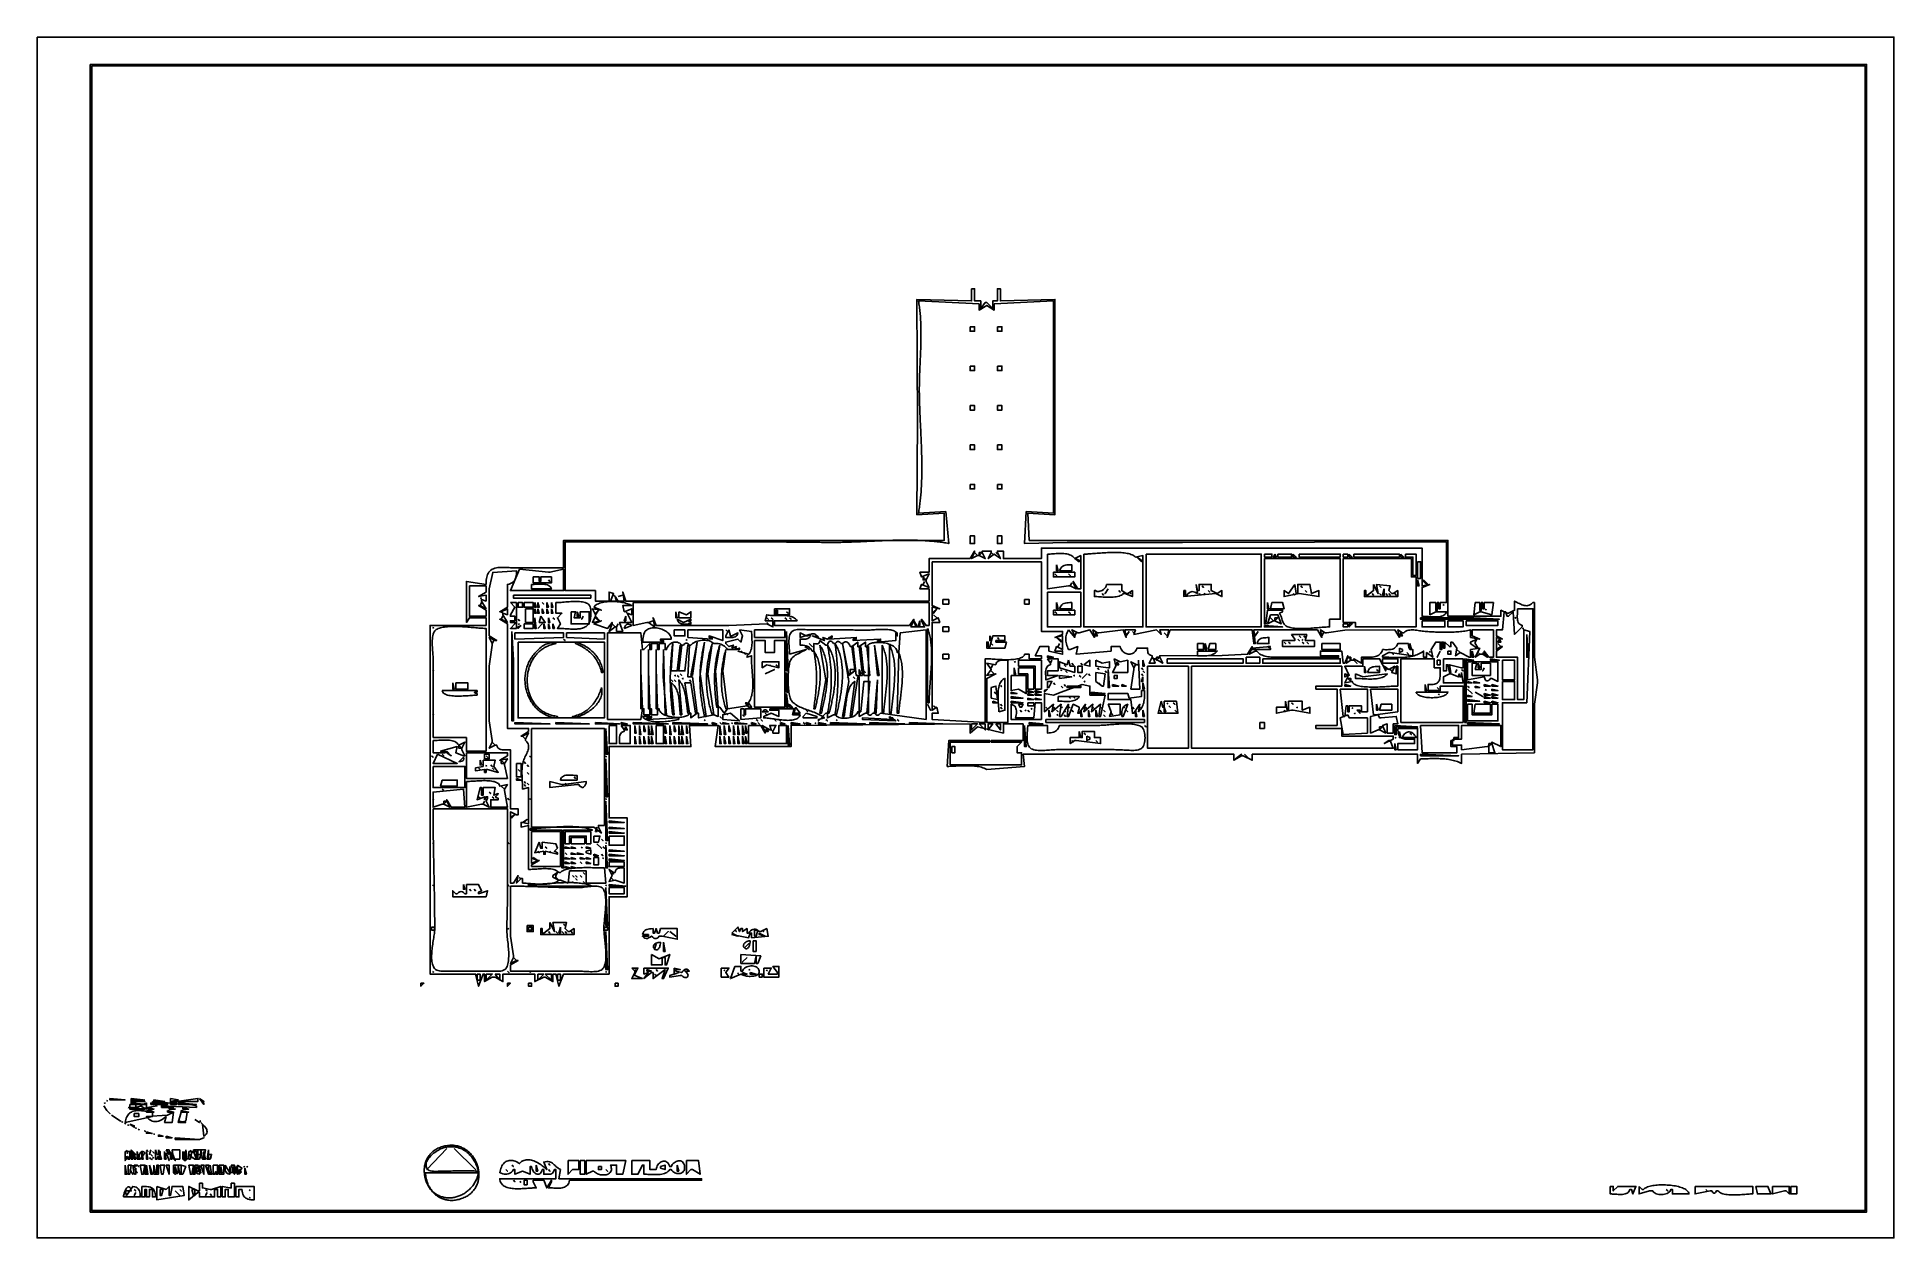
# Model space of a CAD drawing. Extents: x 0 to 1224, y 0 to 792.
import ezdxf

# ---------------------------------------------------------------- set-up
doc = ezdxf.new("R2010")
doc.units = 0
for name, color, linetype in [('C11', 11, 'CONTINUOUS'), ('C141', 141, 'CONTINUOUS'), ('C143', 143, 'CONTINUOUS'), ('C144', 144, 'CONTINUOUS'), ('C145', 145, 'CONTINUOUS'), ('C146', 146, 'CONTINUOUS'), ('C147', 147, 'CONTINUOUS'), ('C151', 151, 'CONTINUOUS'), ('C152', 152, 'CONTINUOUS'), ('C153', 153, 'CONTINUOUS'), ('C154', 154, 'CONTINUOUS'), ('C155', 155, 'CONTINUOUS'), ('C156', 156, 'CONTINUOUS'), ('C157', 157, 'CONTINUOUS'), ('C161', 161, 'CONTINUOUS'), ('C163', 163, 'CONTINUOUS'), ('C164', 164, 'CONTINUOUS'), ('C165', 165, 'CONTINUOUS'), ('C173', 173, 'CONTINUOUS'), ('C175', 175, 'CONTINUOUS'), ('C21', 21, 'CONTINUOUS'), ('C251', 251, 'CONTINUOUS'), ('C252', 252, 'CONTINUOUS'), ('C253', 253, 'CONTINUOUS'), ('C254', 254, 'CONTINUOUS'), ('C30', 30, 'CONTINUOUS'), ('C33', 33, 'CONTINUOUS'), ('C41', 41, 'CONTINUOUS'), ('C43', 43, 'CONTINUOUS'), ('C7', 7, 'CONTINUOUS')]:
    doc.layers.add(name, color=color, linetype=linetype)

msp = doc.modelspace()

# ---------------------------------------------------------------- linework, layer by layer
at = {"layer": 'C11'}
for points in [[(64.666664, 72.666664), (65.333336, 72.333336), (64.666664, 72.666664)], [(85, 67), (85, 66), (89, 66), (85, 67)]]:
    msp.add_lwpolyline(points, dxfattribs=at)
at = {"layer": 'C141'}
for points in [[(85, 56), (87, 51), (85, 56)], [(89, 56), (91, 51), (89, 56)], [(103, 48), (103, 42), (104, 42), (103, 48)]]:
    msp.add_lwpolyline(points, dxfattribs=at)
at = {"layer": 'C143'}
for points in [[(61, 88), (61, 86), (65, 86), (65, 88), (61, 88)], [(62, 92), (62, 91), (70, 91), (62, 92)], [(76, 90), (76, 89), (86, 89), (76, 90)], [(58.666668, 57.666668), (59.333332, 57.333332), (58.666668, 57.666668)], [(89, 58), (90, 52), (94, 52), (94, 58), (89, 58)], [(106, 58), (106, 55), (108, 55), (108, 58), (106, 58)], [(90, 43), (91, 42), (90, 43)], [(107, 47), (107, 43), (108, 43), (107, 47)], [(111, 48), (113, 42), (113, 48), (111, 48)], [(130, 47), (130, 43), (131, 43), (130, 47)]]:
    msp.add_lwpolyline(points, dxfattribs=at)
at = {"layer": 'C144'}
msp.add_lwpolyline([(96, 86), (96, 85), (100, 85), (96, 86)], dxfattribs=at)
at = {"layer": 'C145'}
for points in [[(74, 53), (75, 52), (74, 53)], [(96, 57), (96, 52), (97, 52), (96, 57)], [(106, 55), (106, 52), (107, 52), (108, 55), (106, 55)], [(90, 48), (90, 47), (92, 43), (93, 43), (93, 48), (90, 48)]]:
    msp.add_lwpolyline(points, dxfattribs=at)
at = {"layer": 'C146'}
msp.add_lwpolyline([(90, 47), (90, 43), (91, 43), (90, 47)], dxfattribs=at)
at = {"layer": 'C147'}
msp.add_lwpolyline([(76, 57), (77, 56), (76, 57)], dxfattribs=at)
at = {"layer": 'C151'}
for points in [[(67, 85), (67, 84), (77, 83), (73, 85), (73, 86), (79, 87), (67, 85)], [(88, 90), (88, 89), (92, 89), (88, 90)], [(59, 54), (58, 51), (59, 54)], [(63, 57), (63, 53), (64, 53), (63, 57)], [(97, 57), (97, 51), (98, 51), (97, 57)], [(103, 58), (103, 57), (105, 52), (106, 52), (106, 58), (103, 58)], [(106.666664, 47.666668), (107.333336, 47.333332), (106.666664, 47.666668)], [(113, 45), (113, 42), (114, 42), (113, 45)], [(127, 47), (127, 43), (128, 43), (127, 47)]]:
    msp.add_lwpolyline(points, dxfattribs=at)
at = {"layer": 'C152'}
for points in [[(62, 91), (62, 90), (71, 90), (62, 91)], [(87, 86), (87, 85), (91, 85), (87, 86)], [(62, 57), (62, 52), (63, 52), (62, 57)], [(72, 48), (72, 42), (73, 42), (72, 48)], [(95, 48), (95, 42), (96, 42), (98, 47), (95, 48)], [(116, 48), (116, 42), (117, 42), (117.3548, 42.9978), (117.6342, 43.5822), (117.8361, 43.6678), (117.9587, 43.1688), (118, 42), (119, 42), (119, 48), (118, 48), (116, 48)]]:
    msp.add_lwpolyline(points, dxfattribs=at)
at = {"layer": 'C153'}
for points in [[(71, 91), (62, 90), (62, 89), (71, 91)], [(88, 92), (88, 90), (93, 91), (88, 92)], [(86, 81), (72, 80), (72.7902, 79.1229), (73.5771, 78.389), (74.362, 77.7927), (75.1462, 77.3284), (75.9312, 76.9903), (76.7183, 76.7729), (77.5088, 76.6706), (78.304, 76.6778), (79.1054, 76.7887), (79.9142, 76.9979), (80.7319, 77.2996), (81.5598, 77.6883), (82.3991, 78.1583), (83.2514, 78.704), (84.1179, 79.3197), (85, 80), (84, 76), (89, 76), (90, 83), (86, 81)], [(94, 77), (94, 76), (98, 76), (94, 77)], [(62, 58), (62, 57), (64, 55), (65, 55), (62, 58)], [(72, 58), (73, 57), (72, 58)], [(85, 58), (87, 55), (87, 58), (85, 58)], [(63, 48), (64, 42), (63, 48)], [(132, 48), (132, 43), (133, 43), (135, 46), (132, 48)]]:
    msp.add_lwpolyline(points, dxfattribs=at)
at = {"layer": 'C154'}
for points in [[(61, 86), (61, 85), (71, 85), (61, 86)], [(62, 89), (62, 88), (72, 88), (62, 89)], [(73, 86), (73, 85), (77, 85), (73, 86)], [(75, 89), (75, 88), (86, 88), (75, 89)], [(88, 89), (88, 88), (92, 88), (88, 89)], [(72, 84), (72, 83), (76, 83), (72, 84)], [(86, 84), (86, 83), (90, 83), (86, 84)], [(95, 84), (95, 83), (100, 83), (95, 84)], [(58, 57), (58, 52), (59, 52), (59.3548, 52.9978), (59.6342, 53.5822), (59.8361, 53.6678), (59.9587, 53.1688), (60, 52), (61, 52), (61, 57), (60, 57), (58, 57)], [(64, 55), (64, 52), (65, 52), (64, 55)], [(72, 57), (72, 52), (73, 52), (72, 57)], [(76.333336, 53.333332), (76.666664, 52.666668), (76.333336, 53.333332)], [(78, 58), (78, 52), (79, 52), (79.3548, 52.9978), (79.6342, 53.5822), (79.8361, 53.6678), (79.9587, 53.1688), (80, 52), (81, 52), (81, 57), (80, 57), (80, 55), (79, 55), (78, 58)], [(114.333336, 53.333332), (114.666664, 52.666668), (114.333336, 53.333332)], [(58, 48), (58, 42), (59, 42), (58, 48)], [(66, 48), (67, 47), (66, 48)], [(68, 48), (69, 42), (70, 42), (71, 48), (68, 48)], [(74, 48), (75, 42), (76, 42), (74, 48)], [(77, 48), (77, 42), (80, 42), (80, 48), (79, 48), (79, 43), (78, 43), (77, 48)], [(81, 48), (82, 42), (83, 42), (84, 48), (81, 48)], [(85, 48), (87, 42), (87, 48), (85, 48)], [(100, 48), (101, 42), (102, 42), (103, 48), (100, 48)], [(114, 48), (112, 46), (112, 45), (114, 42), (115, 42), (114, 48)], [(120, 48), (120, 42), (123, 42), (123, 48), (120, 48)], [(124, 48), (123.9931, 46.855), (123.9958, 45.8174), (124.0578, 44.8901), (124.2289, 44.0755), (124.5588, 43.3766), (125.0975, 42.7959), (125.8946, 42.3361), (127, 42), (127, 43), (124, 48)], [(128, 48), (130, 42), (130, 48), (128, 48)], [(133, 45), (132, 43), (132, 42), (133.1029, 42.3032), (133.9126, 42.6925), (134.3681, 43.1623), (134.4085, 43.7071), (133.9728, 44.3215), (133, 45)]]:
    msp.add_lwpolyline(points, dxfattribs=at)
at = {"layer": 'C155'}
for points in [[(93, 89), (93, 88), (105, 88), (93, 89)], [(113, 58), (112, 52), (113, 52), (113, 58)], [(138.333328, 47.333332), (138.666672, 46.666668), (138.333328, 47.333332)]]:
    msp.add_lwpolyline(points, dxfattribs=at)
at = {"layer": 'C156'}
for points in [[(108.333336, 56.333332), (108.666664, 55.666668), (108.333336, 56.333332)], [(91.666664, 42.666668), (92.333336, 42.333332), (91.666664, 42.666668)]]:
    msp.add_lwpolyline(points, dxfattribs=at)
at = {"layer": 'C157'}
msp.add_lwpolyline([(104, 48), (103.9931, 46.855), (103.9958, 45.8174), (104.0578, 44.8901), (104.2289, 44.0755), (104.5588, 43.3766), (105.0975, 42.7959), (105.8946, 42.3361), (107, 42), (107, 43), (106, 48), (104, 48)], dxfattribs=at)
at = {"layer": 'C161'}
for points in [[(60, 86), (67, 84), (67, 85), (60, 86)], [(72, 89), (68, 87), (72, 85), (72, 89)], [(92, 90), (106, 90), (106, 92), (92, 90)], [(95, 83), (93, 76), (98, 77), (99, 83), (95, 83)], [(67, 52), (68, 52), (71, 56), (70.2545, 56.6579), (69.6035, 56.9822), (69.0408, 57.0159), (68.5605, 56.8021), (68.1565, 56.384), (67.8229, 55.8047), (67.5536, 55.1073), (67.3427, 54.335), (67.1841, 53.531), (67.0719, 52.7382), (67, 52)], [(113, 55), (113, 52), (114, 52), (115, 55), (113, 55)], [(61, 45), (63, 42), (61, 45)], [(64, 48), (64, 46), (66, 48), (64, 48)]]:
    msp.add_lwpolyline(points, dxfattribs=at)
at = {"layer": 'C163'}
for points in [[(77, 91), (77, 90), (84, 90), (77, 91)], [(108.333336, 90.333336), (108.666664, 89.666664), (108.333336, 90.333336)], [(60, 48), (60, 42), (61, 42), (62, 48), (60, 48)]]:
    msp.add_lwpolyline(points, dxfattribs=at)
at = {"layer": 'C164'}
for points in [[(75, 55), (76, 54), (75, 55)], [(98, 58), (98, 52), (99, 52), (98, 58)], [(100, 57), (100, 52), (101, 52), (102, 57), (100, 57)], [(102.333336, 53.333332), (102.666664, 52.666668), (102.333336, 53.333332)], [(108.333336, 53.333332), (108.666664, 52.666668), (108.333336, 53.333332)], [(137, 46), (137, 42), (138, 42), (137, 46)]]:
    msp.add_lwpolyline(points, dxfattribs=at)
at = {"layer": 'C165'}
for points in [[(84, 57), (84, 52), (85, 52), (84, 57)], [(88, 57), (88, 52), (89, 52), (88, 57)], [(110, 57), (110, 52), (111, 52), (110, 57)], [(65, 46), (65, 42), (65, 46)], [(108, 48), (110, 42), (110, 48), (108, 48)]]:
    msp.add_lwpolyline(points, dxfattribs=at)
at = {"layer": 'C173'}
msp.add_lwpolyline([(58, 76), (76, 80), (76, 83), (75.0772, 83.1213), (74.158, 83.2489), (73.2443, 83.3785), (72.338, 83.5059), (71.4411, 83.6268), (70.5556, 83.7369), (69.6833, 83.8319), (68.8262, 83.9076), (67.9862, 83.9598), (67.1653, 83.984), (66.3653, 83.9762), (65.5883, 83.932), (64.8362, 83.8471), (64.1108, 83.7173), (63.4142, 83.5383), (62.7482, 83.3058), (62.1149, 83.0157), (61.516, 82.6635), (60.9537, 82.245), (60.4297, 81.7561), (59.9461, 81.1923), (59.5048, 80.5495), (59.1077, 79.8233), (58.7567, 79.0095), (58.4538, 78.1039), (58.2009, 77.1021), (58, 76)], dxfattribs=at)
at = {"layer": 'C175'}
for points in [[(66, 57), (66, 52), (67, 52), (66, 57)], [(69, 57), (69, 52), (70, 52), (69, 57)], [(136.333328, 47.333332), (136.666672, 46.666668), (136.333328, 47.333332)]]:
    msp.add_lwpolyline(points, dxfattribs=at)
at = {"layer": 'C21'}
for points in [[(44, 87), (46, 84), (44, 87)], [(44.333332, 89.333336), (44.666668, 88.666664), (44.333332, 89.333336)], [(49, 81), (52, 79), (49, 81)], [(52, 79), (55, 77), (52, 79)], [(55.666668, 76.666664), (56.333332, 76.333336), (55.666668, 76.666664)], [(61, 75), (64, 73), (64, 74), (61, 75)], [(107.333336, 77.333336), (107.666664, 76.666664), (107.333336, 77.333336)], [(70.666664, 70.666664), (71.333336, 70.333336), (70.666664, 70.666664)]]:
    msp.add_lwpolyline(points, dxfattribs=at)
at = {"layer": 'C251'}
msp.add_lwpolyline([(75, 58), (74, 55), (75, 58)], dxfattribs=at)
at = {"layer": 'C252'}
for points in [[(100.666664, 57.666668), (101.333336, 57.333332), (100.666664, 57.666668)], [(103, 57), (101, 55), (101, 54), (104, 52), (105, 52), (105, 57), (103, 57)]]:
    msp.add_lwpolyline(points, dxfattribs=at)
at = {"layer": 'C253'}
for points in [[(82, 87), (82, 86), (90, 86), (82, 87)], [(107, 92), (110, 88), (110, 89), (108, 91), (110, 90), (107, 92)], [(75.333336, 52.333332), (75.666664, 51.666668), (75.333336, 52.333332)], [(305, 43), (306.0093, 42.6247), (306.9772, 42.3286), (307.9047, 42.1224), (308.793, 42.0169), (309.643, 42.0228), (310.4559, 42.1509), (311.2326, 42.4119), (311.9744, 42.8165), (312.6821, 43.3756), (313.357, 44.0998), (314, 45), (315, 45), (315, 42), (320, 44), (325, 42), (325, 47), (326, 47), (326.1497, 46.1639), (326.3883, 45.3729), (326.7049, 44.6375), (327.0888, 43.9684), (327.5291, 43.3763), (328.0149, 42.8719), (328.5356, 42.4659), (329.0802, 42.169), (329.6379, 41.9917), (330.1979, 41.9448), (330.7493, 42.0391), (331.2815, 42.285), (331.7834, 42.6934), (332.2443, 43.2749), (332.6535, 44.0402), (333, 45), (334, 45), (334, 42), (334.9916, 41.9836), (335.9428, 41.9552), (336.8444, 41.9456), (337.6873, 41.9858), (338.4624, 42.1065), (339.1604, 42.3387), (339.7723, 42.7132), (340.289, 43.261), (340.7012, 44.013), (341, 45), (342, 45), (342, 39), (305, 39), (305.1081, 38.1824), (305.2969, 37.4323), (305.5624, 36.7472), (305.9006, 36.1242), (306.3072, 35.5607), (306.7783, 35.0539), (307.3099, 34.6013), (307.8977, 34.2001), (308.5378, 33.8475), (309.2261, 33.541), (309.9585, 33.2778), (310.731, 33.0553), (311.5394, 32.8706), (312.3798, 32.7213), (313.248, 32.6045), (314.14, 32.5175), (315.0517, 32.4577), (315.9791, 32.4224), (316.918, 32.4089), (317.8644, 32.4145), (318.8143, 32.4365), (319.7635, 32.4722), (320.7081, 32.5189), (321.6438, 32.574), (322.5668, 32.6347), (323.4728, 32.6983), (324.3579, 32.7622), (325.2179, 32.8236), (326.0488, 32.8799), (326.8465, 32.9284), (327.607, 32.9664), (328.3262, 32.9911), (329, 33), (327, 37), (327, 38), (334, 38), (336, 33), (339, 38), (339, 37), (337, 33), (337.8772, 32.9866), (338.7796, 32.9525), (339.6999, 32.9069), (340.631, 32.8587), (341.5656, 32.8171), (342.4967, 32.791), (343.4169, 32.7897), (344.3191, 32.8221), (345.1961, 32.8973), (346.0408, 33.0244), (346.8459, 33.2124), (347.6042, 33.4705), (348.3086, 33.8077), (348.9519, 34.2331), (349.5269, 34.7557), (350.0264, 35.3846), (350.4432, 36.1289), (350.7701, 36.9977), (351, 38), (438, 38), (438, 39), (344, 39), (345, 45), (344.1427, 45.5094), (343.3737, 46.0502), (342.6768, 46.6093), (342.0356, 47.1737), (341.4338, 47.7303), (340.8552, 48.266), (340.2834, 48.768), (339.7022, 49.223), (339.0952, 49.6181), (338.4462, 49.9402), (337.7388, 50.1764), (336.9568, 50.3134), (336.0838, 50.3384), (335.1037, 50.2383), (334, 50), (336, 45), (335.4816, 45.5044), (334.9163, 46.0258), (334.3078, 46.5579), (333.6597, 47.0944), (332.9757, 47.629), (332.2594, 48.1552), (331.5145, 48.6668), (330.7446, 49.1575), (329.9533, 49.6209), (329.1443, 50.0508), (328.3212, 50.4407), (327.4877, 50.7844), (326.6475, 51.0755), (325.8041, 51.3078), (324.9612, 51.4748), (324.1225, 51.5703), (323.2916, 51.5879), (322.4721, 51.5214), (321.6678, 51.3643), (320.8821, 51.1104), (320.1189, 50.7534), (319.3817, 50.2868), (318.6742, 49.7044), (318, 49), (317.0573, 49.6124), (316.1349, 50.118), (315.2347, 50.5193), (314.3585, 50.8191), (313.5082, 51.02), (312.6859, 51.1248), (311.8934, 51.1362), (311.1325, 51.0569), (310.4054, 50.8895), (309.7137, 50.6369), (309.0596, 50.3016), (308.4448, 49.8864), (307.8713, 49.394), (307.341, 48.8272), (306.8559, 48.1885), (306.4178, 47.4807), (306.0286, 46.7065), (305.6903, 45.8686), (305.4049, 44.9698), (305.1741, 44.0127), (305, 43)], [(350, 51), (350, 42), (353, 45), (357, 45), (357, 51), (350, 51)], [(358, 51), (358, 42), (361, 42), (361, 51), (358, 51)], [(362, 51), (362, 42), (366, 44), (367, 44), (367.4926, 43.4995), (368.0476, 43.0531), (368.6562, 42.6612), (369.3094, 42.3244), (369.9983, 42.0432), (370.7139, 41.8181), (371.4474, 41.6498), (372.1898, 41.5388), (372.9323, 41.4856), (373.6657, 41.4907), (374.3814, 41.5548), (375.0702, 41.6784), (375.7234, 41.862), (376.3319, 42.1061), (376.8869, 42.4114), (377.3794, 42.7783), (377.8005, 43.2075), (378.1413, 43.6994), (378.3929, 44.2547), (378.5463, 44.8738), (378.5927, 45.5573), (378.523, 46.3058), (378.3284, 47.1199), (378, 48), (382, 48), (382, 42), (386, 42), (388, 51), (362, 51)], [(392, 51), (392, 42), (396, 42), (399, 48), (400, 48), (400, 42), (400.8379, 41.9886), (401.7294, 41.9559), (402.666, 41.909), (403.6395, 41.8549), (404.6416, 41.8008), (405.6638, 41.7536), (406.6979, 41.7205), (407.7355, 41.7086), (408.7683, 41.7249), (409.788, 41.7766), (410.7862, 41.8706), (411.7546, 42.0142), (412.685, 42.2143), (413.5688, 42.4781), (414.3979, 42.8127), (415.1639, 43.2251), (415.8585, 43.7223), (416.4733, 44.3116), (417, 45), (418, 45), (418.4995, 44.341), (419.0723, 43.7777), (419.7041, 43.3101), (420.3809, 42.9385), (421.0885, 42.6627), (421.8128, 42.4831), (422.5396, 42.3996), (423.2548, 42.4123), (423.9444, 42.5215), (424.5941, 42.7271), (425.1899, 43.0292), (425.7176, 43.428), (426.1631, 43.9236), (426.5122, 44.516), (426.7509, 45.2054), (426.8649, 45.9919), (426.8403, 46.8755), (426.6628, 47.8564), (426.3393, 48.8005), (425.9048, 49.5535), (425.3766, 50.1265), (424.7717, 50.5305), (424.1076, 50.7766), (423.4014, 50.876), (422.6704, 50.8398), (421.9319, 50.6791), (421.2031, 50.4049), (420.5012, 50.0284), (419.8436, 49.5607), (419.2474, 49.0129), (418.7299, 48.3961), (418.3083, 47.7214), (418, 47), (417, 47), (416.615, 47.9705), (416.1667, 48.7773), (415.6643, 49.4272), (415.1171, 49.9271), (414.5346, 50.2838), (413.9261, 50.5041), (413.3009, 50.5949), (412.6684, 50.563), (412.038, 50.4153), (411.419, 50.1585), (410.8207, 49.7995), (410.2526, 49.3452), (409.7239, 48.8024), (409.244, 48.1779), (408.8223, 47.4786), (408.4682, 46.7113), (408.191, 45.8828), (408, 45), (404, 45), (404, 51), (392, 51)], [(428, 51), (428, 42), (431, 45), (432, 45), (437, 42), (436, 51), (428, 51)], [(131, 47), (131, 43), (132, 43), (131, 47)]]:
    msp.add_lwpolyline(points, dxfattribs=at)
at = {"layer": 'C254'}
for points in [[(92, 90), (82, 88), (82, 87), (105, 86), (105, 87), (92, 90)], [(109, 75), (110, 67), (110.8435, 67.7175), (111.4441, 68.4444), (111.8206, 69.1782), (111.9915, 69.9165), (111.9755, 70.6567), (111.7913, 71.3963), (111.4576, 72.133), (110.9929, 72.8641), (110.416, 73.5873), (109.7454, 74.3001), (109, 75)], [(80, 58), (81, 52), (82, 52), (80, 58)], [(108, 58), (109, 52), (110, 52), (111, 58), (108, 58)], [(71, 48), (71, 42), (72, 42), (71, 48)], [(93, 48), (94, 42), (95, 42), (95, 48), (93, 48)], [(133, 44), (134, 43), (133, 44)]]:
    msp.add_lwpolyline(points, dxfattribs=at)
at = {"layer": 'C30'}
msp.add_lwpolyline([(104, 78), (107, 76), (104, 78)], dxfattribs=at)
at = {"layer": 'C33'}
for points in [[(48, 92), (48, 91), (58, 91), (48, 92)], [(46, 84), (47, 83), (46, 84)], [(47, 83), (48, 82), (47, 83)], [(57.666668, 75.666664), (58.333332, 75.333336), (57.666668, 75.666664)], [(59.666668, 74.666664), (60.333332, 74.333336), (59.666668, 74.666664)], [(108, 76), (109, 75), (108, 76)], [(66.666664, 71.666664), (67.333336, 71.333336), (66.666664, 71.666664)], [(72, 70), (72, 69), (75, 69), (72, 70)], [(80, 68), (80, 67), (83, 67), (80, 68)]]:
    msp.add_lwpolyline(points, dxfattribs=at)
at = {"layer": 'C41'}
for points in [[(75.333336, 69.333336), (75.666664, 68.666664), (75.333336, 69.333336)], [(107, 65), (110, 66), (107, 65)]]:
    msp.add_lwpolyline(points, dxfattribs=at)
at = {"layer": 'C43'}
for points in [[(45.666668, 90.666664), (46.333332, 90.333336), (45.666668, 90.666664)], [(76.666664, 68.666664), (77.333336, 68.333336), (76.666664, 68.666664)], [(91, 66), (91, 65), (107, 65), (91, 66)], [(268, 60.442131), (267.1909, 60.2138), (266.4105, 59.9616), (265.6587, 59.6862), (264.9352, 59.3882), (264.2397, 59.0684), (263.572, 58.7275), (262.932, 58.3663), (262.3192, 57.9853), (261.7337, 57.5854), (261.175, 57.1671), (260.6429, 56.7314), (260.1373, 56.2788), (259.6579, 55.81), (259.2045, 55.3258), (258.7768, 54.827), (258.3746, 54.3141), (257.9977, 53.7878), (257.6458, 53.2491), (257.3188, 52.6984), (257.0163, 52.1365), (256.7382, 51.5642), (256.4842, 50.9822), (256.2541, 50.3911), (256.0476, 49.7917), (255.8646, 49.1846), (255.7047, 48.5706), (255.5679, 47.9505), (255.4537, 47.3248), (255.3621, 46.6944), (255.2927, 46.0599), (255.2453, 45.422), (255.2198, 44.7815), (255.2158, 44.139), (255.2332, 43.4953), (255.2717, 42.851), (255.331, 42.207), (255.4111, 41.5638), (255.5115, 40.9223), (255.6321, 40.283), (255.7727, 39.6468), (255.933, 39.0143), (256.1128, 38.3863), (256.3118, 37.7634), (256.5299, 37.1463), (256.7668, 36.5359), (257.0222, 35.9327), (257.296, 35.3375), (257.5879, 34.751), (257.8976, 34.174), (258.225, 33.607), (258.5698, 33.0509), (258.9318, 32.5063), (259.3107, 31.9739), (259.7064, 31.4545), (260.1185, 30.9488), (260.5469, 30.4575), (260.9913, 29.9812), (261.4515, 29.5208), (261.9272, 29.0768), (262.4183, 28.6501), (262.9245, 28.2413), (263.4455, 27.8511), (263.9812, 27.4803), (264.5312, 27.1295), (265.0955, 26.7995), (265.6737, 26.491), (266.2656, 26.2046), (266.8709, 25.9411), (267.4895, 25.7013), (268.1212, 25.4857), (268.7656, 25.2952), (269.4225, 25.1304), (270.0918, 24.9921), (270.7732, 24.8809), (271.4664, 24.7975), (272.1713, 24.7428), (272.8875, 24.7173), (273.6149, 24.7218), (274.3533, 24.757), (275.1023, 24.8236), (275.8618, 24.9223), (276.6316, 25.0539), (277.4113, 25.219), (278.2009, 25.4183), (279, 25.6527), (279.8158, 25.9253), (280.6011, 26.2214), (281.356, 26.5404), (282.0808, 26.8813), (282.7757, 27.2435), (283.4411, 27.6263), (284.0772, 28.0288), (284.6843, 28.4504), (285.2625, 28.8903), (285.8122, 29.3477), (286.3336, 29.822), (286.827, 30.3123), (287.2927, 30.818), (287.7308, 31.3383), (288.1417, 31.8724), (288.5256, 32.4195), (288.8828, 32.9791), (289.2135, 33.5502), (289.5181, 34.1322), (289.7966, 34.7244), (290.0495, 35.3259), (290.2769, 35.936), (290.4792, 36.554), (290.6566, 37.1792), (290.8093, 37.8108), (290.9376, 38.448), (291.0418, 39.0902), (291.1221, 39.7365), (291.1787, 40.3862), (291.2121, 41.0386), (291.2223, 41.693), (291.2096, 42.3486), (291.1744, 43.0046), (291.1169, 43.6603), (291.0373, 44.3149), (290.9359, 44.9678), (290.8129, 45.6182), (290.6687, 46.2653), (290.5034, 46.9084), (290.3174, 47.5467), (290.1108, 48.1795), (289.884, 48.8061), (289.6372, 49.4257), (289.3706, 50.0376), (289.0846, 50.6409), (288.7794, 51.2351), (288.4552, 51.8193), (288.1123, 52.3928), (287.7509, 52.9548), (287.3714, 53.5047), (286.974, 54.0416), (286.5589, 54.5648), (286.1263, 55.0736), (285.6767, 55.5672), (285.2101, 56.0449), (284.7269, 56.5059), (284.2274, 56.9496), (283.7117, 57.3751), (283.1802, 57.7817), (282.6331, 58.1687), (282.0706, 58.5353), (281.4931, 58.8807), (280.9008, 59.2043), (280.2939, 59.5053), (279.6727, 59.783), (279.0374, 60.0365), (278.3884, 60.2652), (277.7259, 60.4683), (277.05, 60.6451), (276.3612, 60.7948), (275.6597, 60.9167), (274.9456, 61.01), (274.2193, 61.0741), (273.4811, 61.108), (272.7311, 61.1112), (271.9697, 61.0829), (271.1971, 61.0223), (270.4136, 60.9286), (269.6194, 60.8012), (268.8147, 60.6392), (268, 60.4421)]]:
    msp.add_lwpolyline(points, dxfattribs=at)
at = {"layer": 'C7'}
for points in [[(0, 792)], [(0, 792), (0, 0), (1224, 0), (1224, 792), (0, 792)], [(35, 774), (35, 17), (1206, 17), (1206, 774), (35, 774)], [(36, 773), (36, 18), (1205, 18), (1205, 773), (36, 773)], [(616, 626), (616, 618), (580, 619), (580.320984, 539), (580, 477), (598, 478), (598, 460), (347, 460), (347, 442), (314, 442), (313.0786, 442.0145), (312.1111, 442.052), (311.1061, 442.1034), (310.0723, 442.1595), (309.0183, 442.2112), (307.9528, 442.2494), (306.8845, 442.2649), (305.8222, 442.2486), (304.7744, 442.1914), (303.75, 442.0842), (302.7575, 441.9178), (301.8056, 441.683), (300.9031, 441.3709), (300.0586, 440.9722), (299.1683, 440.4059), (298.4201, 439.7693), (297.8015, 439.0689), (297.3, 438.3114), (296.9031, 437.5036), (296.5982, 436.6521), (296.3728, 435.7636), (296.2143, 434.8448), (296.1104, 433.9023), (296.0483, 432.9429), (296.0157, 431.9732), (296, 431), (283, 433), (283, 406), (285, 409), (296, 409), (296, 404), (259, 404), (259, 174), (289, 174), (291, 166), (294, 174), (295, 174), (295, 169), (300, 172), (301, 172), (302, 172), (307, 169), (307, 174), (328, 174), (328, 169), (334, 172), (335, 172), (340, 169), (340, 174), (342, 174), (344, 166), (347, 174), (377, 174), (377, 225), (389, 225), (389, 277), (377, 277), (377, 324), (431, 324), (430, 338), (449, 338), (447, 324), (497, 324), (497, 338), (615, 339), (615, 333), (620, 337), (637, 333), (637, 339), (650, 339), (650, 328), (629, 328), (629, 327), (649, 327), (646, 324), (646, 320), (649, 320), (649, 312), (602, 312), (602, 327), (628, 327), (628, 328), (601, 328), (600, 311), (600.9105, 311.0073), (601.8399, 311.0278), (602.7866, 311.0592), (603.7485, 311.099), (604.7241, 311.145), (605.7114, 311.1948), (606.7087, 311.2461), (607.7143, 311.2967), (608.7262, 311.344), (609.7428, 311.3859), (610.7622, 311.4199), (611.7827, 311.4438), (612.8024, 311.4552), (613.8196, 311.4519), (614.8325, 311.4313), (615.8393, 311.3913), (616.8382, 311.3295), (617.8275, 311.2436), (618.8052, 311.1312), (619.7697, 310.9901), (620.7192, 310.8178), (621.6518, 310.612), (622.5659, 310.3705), (623.4595, 310.0909), (624.3309, 309.7708), (625.1783, 309.4079), (626, 309), (651, 311), (650, 319), (789, 319), (789, 315), (794, 318), (795, 318), (801, 315), (801, 319), (910, 319), (910, 313), (912, 316), (913.0257, 316.0038), (914.0471, 316.0143), (915.0642, 316.0296), (916.077, 316.0482), (917.0854, 316.0682), (918.0893, 316.0879), (919.0889, 316.1057), (920.0839, 316.1198), (921.0745, 316.1286), (922.0605, 316.1303), (923.042, 316.1231), (924.0189, 316.1055), (924.9911, 316.0757), (925.9587, 316.0319), (926.9217, 315.9725), (927.8799, 315.8958), (928.8333, 315.8), (929.782, 315.6835), (930.7259, 315.5445), (931.665, 315.3813), (932.5992, 315.1922), (933.5285, 314.9755), (934.4529, 314.7295), (935.3723, 314.4525), (936.2868, 314.1427), (937.1962, 313.7985), (938.1006, 313.4182), (939, 313), (939, 319), (987, 320), (987, 352), (989, 366), (989, 367), (989, 368), (987, 383), (987, 419), (986, 419), (985.1807, 418.2707), (984.3688, 417.7197), (983.5632, 417.332), (982.7627, 417.0927), (981.9664, 416.987), (981.1733, 416.9999), (980.3821, 417.1166), (979.592, 417.3222), (978.8017, 417.6018), (978.0104, 417.9405), (977.2169, 418.3234), (976.4201, 418.7357), (975.6191, 419.1625), (974.8127, 419.5889), (974, 420), (974, 414), (970, 412), (969, 412), (965, 414), (965, 410), (930, 410), (930, 460), (654, 460), (653, 478), (671, 477), (671, 619), (635, 618), (635, 626), (633, 626), (633, 618), (630, 618), (630, 613), (626, 617), (625, 617), (622, 613), (622, 618), (618, 618), (618, 626), (616, 626)], [(581, 618), (581.1666, 617.0295), (581.3227, 616.0565), (581.4686, 615.081), (581.6045, 614.103), (581.7307, 613.1227), (581.8475, 612.1401), (581.9551, 611.1553), (582.0537, 610.1685), (582.1438, 609.1796), (582.2254, 608.1888), (582.299, 607.1961), (582.3647, 606.2016), (582.4228, 605.2055), (582.4737, 604.2077), (582.5175, 603.2084), (582.5546, 602.2076), (582.5851, 601.2055), (582.6095, 600.2021), (582.6278, 599.1975), (582.6405, 598.1918), (582.6478, 597.185), (582.6499, 596.1773), (582.6471, 595.1687), (582.6397, 594.1593), (582.6279, 593.1492), (582.6121, 592.1384), (582.5924, 591.1271), (582.5692, 590.1154), (582.5427, 589.1032), (582.5132, 588.0908), (582.481, 587.0781), (582.4462, 586.0653), (582.4093, 585.0524), (582.3705, 584.0396), (582.3299, 583.0268), (582.288, 582.0143), (582.2449, 581.002), (582.201, 579.99), (582.1564, 578.9785), (582.1115, 577.9675), (582.0666, 576.9571), (582.0218, 575.9474), (581.9776, 574.9384), (581.9341, 573.9303), (581.8915, 572.9231), (581.8503, 571.9169), (581.8106, 570.9118), (581.7727, 569.9078), (581.7369, 568.9051), (581.7035, 567.9038), (581.6726, 566.9038), (581.6447, 565.9054), (581.6199, 564.9085), (581.5985, 563.9132), (581.5808, 562.9198), (581.567, 561.9281), (581.5575, 560.9383), (581.5525, 559.9506), (581.5522, 558.9648), (581.557, 557.9813), (581.5671, 557), (581.5812, 556.0348), (581.5982, 555.0666), (581.6181, 554.0955), (581.6407, 553.1217), (581.6658, 552.145), (581.6933, 551.1657), (581.7231, 550.1838), (581.755, 549.1995), (581.789, 548.2127), (581.8248, 547.2235), (581.8623, 546.2322), (581.9014, 545.2386), (581.942, 544.243), (581.9839, 543.2453), (582.027, 542.2457), (582.0711, 541.2443), (582.1161, 540.2411), (582.1619, 539.2363), (582.2084, 538.2298), (582.2553, 537.2218), (582.3026, 536.2124), (582.3501, 535.2016), (582.3978, 534.1895), (582.4453, 533.1763), (582.4927, 532.1619), (582.5398, 531.1465), (582.5865, 530.1302), (582.6325, 529.113), (582.6778, 528.095), (582.7222, 527.0763), (582.7657, 526.057), (582.808, 525.0372), (582.849, 524.0169), (582.8886, 522.9962), (582.9267, 521.9752), (582.9631, 520.954), (582.9977, 519.9327), (583.0303, 518.9114), (583.0608, 517.89), (583.0891, 516.8688), (583.115, 515.8478), (583.1385, 514.827), (583.1593, 513.8066), (583.1773, 512.7867), (583.1924, 511.7672), (583.2045, 510.7484), (583.2133, 509.7303), (583.2189, 508.7129), (583.221, 507.6964), (583.2195, 506.6808), (583.2143, 505.6662), (583.2052, 504.6527), (583.1921, 503.6404), (583.1749, 502.6293), (583.1534, 501.6196), (583.1274, 500.6113), (583.097, 499.6045), (583.0618, 498.5993), (583.0219, 497.5957), (582.9769, 496.5939), (582.9269, 495.594), (582.8717, 494.5959), (582.811, 493.5998), (582.7449, 492.6058), (582.6732, 491.614), (582.5956, 490.6243), (582.5122, 489.637), (582.4227, 488.6521), (582.327, 487.6697), (582.225, 486.6899), (582.1165, 485.7127), (582.0015, 484.7382), (581.8797, 483.7665), (581.751, 482.7977), (581.6154, 481.8319), (581.4726, 480.8691), (581.3225, 479.9095), (581.165, 478.9531), (581, 478), (599, 479), (601, 458), (600.0425, 458.1732), (599.0821, 458.3381), (598.119, 458.4947), (597.1532, 458.6434), (596.1847, 458.7841), (595.2136, 458.9171), (594.24, 459.0426), (593.2639, 459.1606), (592.2855, 459.2714), (591.3048, 459.3752), (590.3218, 459.472), (589.3366, 459.5621), (588.3494, 459.6456), (587.3601, 459.7226), (586.3688, 459.7934), (585.3756, 459.8581), (584.3806, 459.9169), (583.3839, 459.9698), (582.3854, 460.0172), (581.3854, 460.0591), (580.3837, 460.0957), (579.3806, 460.1272), (578.3761, 460.1537), (577.3702, 460.1753), (576.363, 460.1924), (575.3546, 460.2049), (574.3451, 460.2132), (573.3345, 460.2173), (572.3229, 460.2173), (571.3103, 460.2136), (570.2969, 460.2061), (569.2827, 460.1952), (568.2677, 460.1809), (567.2521, 460.1634), (566.2359, 460.1428), (565.2191, 460.1195), (564.2019, 460.0934), (563.1843, 460.0647), (562.1664, 460.0337), (561.1482, 460.0005), (560.1299, 459.9652), (559.1114, 459.928), (558.0929, 459.8891), (557.0744, 459.8486), (556.0559, 459.8067), (555.0377, 459.7635), (554.0196, 459.7193), (553.0019, 459.6741), (551.9845, 459.6282), (550.9676, 459.5817), (549.9511, 459.5347), (548.9353, 459.4875), (547.92, 459.4401), (546.9055, 459.3928), (545.8917, 459.3457), (544.8788, 459.299), (543.8668, 459.2528), (542.8558, 459.2073), (541.8458, 459.1627), (540.8369, 459.119), (539.8293, 459.0766), (538.8229, 459.0355), (537.8178, 458.9959), (536.8141, 458.958), (535.8118, 458.9219), (534.8111, 458.8877), (533.812, 458.8558), (532.8145, 458.8261), (531.8188, 458.799), (530.8249, 458.7744), (529.8328, 458.7527), (528.8427, 458.7339), (527.8546, 458.7183), (526.8686, 458.7059), (525.8847, 458.697), (524.9031, 458.6917), (523.9237, 458.6901), (522.9467, 458.6925), (521.9721, 458.699), (521, 458.7098), (520, 458.7229), (519.0001, 458.7359), (518.0002, 458.7486), (517.0002, 458.761), (516.0002, 458.7732), (515.0003, 458.7852), (514.0003, 458.7969), (513.0003, 458.8084), (512.0002, 458.8197), (511.0002, 458.8307), (510.0002, 458.8415), (509.0001, 458.8521), (508.0001, 458.8624), (507, 458.8726), (505.9999, 458.8825), (504.9999, 458.8921), (503.9998, 458.9016), (502.9996, 458.9109), (501.9995, 458.9199), (500.9994, 458.9287), (499.9993, 458.9373), (498.9991, 458.9457), (497.999, 458.9539), (496.9988, 458.9619), (495.9987, 458.9697), (494.9985, 458.9773), (493.9983, 458.9847), (492.9981, 458.9919), (491.9979, 458.9989), (490.9977, 459.0057), (489.9975, 459.0124), (488.9973, 459.0188), (487.9971, 459.0251), (486.9969, 459.0311), (485.9966, 459.037), (484.9964, 459.0427), (483.9961, 459.0483), (482.9959, 459.0536), (481.9956, 459.0588), (480.9954, 459.0638), (479.9951, 459.0686), (478.9948, 459.0733), (477.9946, 459.0778), (476.9943, 459.0822), (475.994, 459.0863), (474.9937, 459.0904), (473.9934, 459.0942), (472.9931, 459.0979), (471.9929, 459.1015), (470.9926, 459.1049), (469.9923, 459.1081), (468.992, 459.1112), (467.9917, 459.1142), (466.9913, 459.117), (465.991, 459.1197), (464.9907, 459.1222), (463.9904, 459.1246), (462.9901, 459.1269), (461.9898, 459.129), (460.9895, 459.131), (459.9892, 459.1329), (458.9889, 459.1346), (457.9885, 459.1362), (456.9882, 459.1377), (455.9879, 459.1391), (454.9876, 459.1403), (453.9873, 459.1414), (452.987, 459.1424), (451.9867, 459.1433), (450.9863, 459.1441), (449.986, 459.1448), (448.9857, 459.1454), (447.9854, 459.1458), (446.9851, 459.1462), (445.9848, 459.1464), (444.9845, 459.1466), (443.9842, 459.1467), (442.9839, 459.1466), (441.9837, 459.1465), (440.9834, 459.1463), (439.9831, 459.1459), (438.9828, 459.1455), (437.9825, 459.1451), (436.9823, 459.1445), (435.982, 459.1438), (434.9817, 459.1431), (433.9815, 459.1423), (432.9812, 459.1414), (431.981, 459.1404), (430.9807, 459.1394), (429.9805, 459.1383), (428.9803, 459.1371), (427.9801, 459.1359), (426.9798, 459.1346), (425.9796, 459.1332), (424.9794, 459.1318), (423.9792, 459.1303), (422.979, 459.1288), (421.9789, 459.1272), (420.9787, 459.1256), (419.9785, 459.1239), (418.9784, 459.1221), (417.9782, 459.1203), (416.9781, 459.1185), (415.9779, 459.1166), (414.9778, 459.1147), (413.9777, 459.1128), (412.9776, 459.1108), (411.9775, 459.1088), (410.9774, 459.1067), (409.9773, 459.1046), (408.9772, 459.1025), (407.9772, 459.1004), (406.9771, 459.0982), (405.9771, 459.096), (404.9771, 459.0938), (403.9771, 459.0916), (402.9771, 459.0894), (401.9771, 459.0871), (400.9771, 459.0848), (399.9771, 459.0826), (398.9771, 459.0803), (397.9772, 459.078), (396.9773, 459.0757), (395.9773, 459.0734), (394.9774, 459.0711), (393.9775, 459.0688), (392.9777, 459.0665), (391.9778, 459.0643), (390.9779, 459.062), (389.9781, 459.0597), (388.9783, 459.0575), (387.9785, 459.0552), (386.9787, 459.053), (385.9789, 459.0508), (384.9791, 459.0486), (383.9793, 459.0464), (382.9796, 459.0443), (381.9799, 459.0422), (380.9802, 459.0401), (379.9805, 459.0381), (378.9808, 459.036), (377.9811, 459.034), (376.9815, 459.0321), (375.9819, 459.0302), (374.9823, 459.0283), (373.9827, 459.0265), (372.9831, 459.0247), (371.9835, 459.0229), (370.984, 459.0212), (369.9845, 459.0196), (368.985, 459.018), (367.9855, 459.0164), (366.986, 459.0149), (365.9866, 459.0135), (364.9871, 459.0121), (363.9877, 459.0108), (362.9883, 459.0096), (361.989, 459.0084), (360.9896, 459.0073), (359.9903, 459.0063), (358.991, 459.0053), (357.9917, 459.0044), (356.9924, 459.0036), (355.9932, 459.0028), (354.9939, 459.0022), (353.9947, 459.0016), (352.9955, 459.0011), (351.9964, 459.0007), (350.9972, 459.0004), (349.9981, 459.0001), (348.999, 459), (348, 459), (348, 427), (368, 427), (368, 420), (377, 420), (377, 426), (380, 425), (378, 420), (382, 420), (381, 423), (383, 420), (387, 420), (386, 426), (388, 420), (454, 420), (588, 420), (588, 428), (582, 428), (583, 431), (588, 429), (586, 433), (586, 434), (588, 438), (583, 436), (582, 439), (588, 439), (588, 448), (615, 448), (618, 453), (618, 452), (616, 448), (620, 450), (621, 450), (625, 448), (623, 452), (623, 453), (629, 453), (629, 452), (627, 448), (631, 451), (635, 448), (633, 452), (633, 453), (637, 453), (637, 448), (662, 448), (662, 455), (913, 455), (913, 430), (918, 431), (913, 429), (913, 410), (913.7045, 409.985), (914.4887, 409.9449), (915.3409, 409.8867), (916.2497, 409.8175), (917.2033, 409.7444), (918.1901, 409.6745), (919.1986, 409.6149), (920.2172, 409.5726), (921.2342, 409.5548), (922.2381, 409.5685), (923.2172, 409.6208), (924.1599, 409.7189), (925.0547, 409.8698), (925.8898, 410.0805), (926.6538, 410.3583), (927.335, 410.7101), (927.9219, 411.1431), (928.4027, 411.6644), (928.7659, 412.2809), (929, 413), (923, 413), (922, 413), (918, 411), (918, 419), (922, 419), (922, 414), (923, 414), (923, 419), (924, 419), (924, 415), (925, 415), (925, 419), (929, 419), (929, 459), (755, 458.709869), (679, 458.709869), (651, 458), (652, 479), (670, 478), (670, 618), (631, 616), (631, 612), (626, 615), (621, 612), (621, 616), (581, 618)], [(615, 601), (615, 598), (618, 598), (618, 601), (615, 601)], [(633, 601), (633, 598), (636, 598), (636, 601), (633, 601)], [(615, 575), (615, 572), (618, 572), (618, 575), (615, 575)], [(633, 575), (633, 572), (636, 572), (636, 575), (633, 575)], [(615, 549), (615, 546), (618, 546), (618, 549), (615, 549)], [(633, 549), (633, 546), (636, 546), (636, 549), (633, 549)], [(615, 523), (615, 520), (618, 520), (618, 523), (615, 523)], [(633, 523), (633, 520), (636, 520), (636, 523), (633, 523)], [(615, 497), (615, 494), (618, 494), (618, 497), (615, 497)], [(633, 497), (633, 494), (636, 494), (636, 497), (633, 497)], [(615, 463), (615, 458), (618, 458), (618, 463), (615, 463)], [(633, 463), (633, 458), (636, 458), (636, 463), (633, 463)], [(318, 441), (312, 427), (347, 427), (347, 441), (338, 439), (337, 439), (318, 441)], [(590, 446), (590, 417), (595, 415), (590, 416), (590, 407), (594, 409), (595, 406), (590, 406), (590, 348), (593, 350), (594, 346), (590, 346), (590, 342), (625, 340), (625, 382), (625.5793, 381.9913), (626.2455, 381.9669), (626.9913, 381.9293), (627.8096, 381.881), (628.6932, 381.8245), (629.6349, 381.7622), (630.6275, 381.6966), (631.6639, 381.6303), (632.7369, 381.5656), (633.8392, 381.5051), (634.9638, 381.4513), (636.1034, 381.4067), (637.2508, 381.3736), (638.3989, 381.3547), (639.5405, 381.3524), (640.6684, 381.3692), (641.7754, 381.4076), (642.8544, 381.47), (643.8981, 381.559), (644.8994, 381.677), (645.8511, 381.8265), (646.7461, 382.01), (647.577, 382.23), (648.3369, 382.4889), (649.0184, 382.7893), (649.6144, 383.1336), (650.1178, 383.5244), (650.5213, 383.964), (650.8177, 384.455), (651, 385), (654, 385), (654, 382), (662, 382), (662, 384), (658, 384), (661, 390), (667, 390), (667, 387), (676, 385), (676, 387), (671, 387), (672, 390), (676, 388), (676, 397), (671, 396), (676, 398), (676, 400), (662, 400), (662, 446), (590, 446)], [(618, 452), (620, 450), (618, 452)], [(621, 452), (621, 450), (623, 452), (621, 452)], [(629, 452), (630, 451), (629, 452)], [(632, 452), (633, 451), (632, 452)], [(666, 451), (666, 428), (680, 430), (681, 430), (685, 428), (683, 432), (683, 433), (686, 428), (688, 428), (688, 450), (684, 448), (683.4554, 448.7109), (682.8319, 449.3212), (682.1361, 449.8375), (681.3752, 450.267), (680.5561, 450.6166), (679.6856, 450.8933), (678.7707, 451.1039), (677.8185, 451.2554), (676.8358, 451.3549), (675.8295, 451.4092), (674.8066, 451.4254), (673.7741, 451.4103), (672.7389, 451.3709), (671.7079, 451.3142), (670.6881, 451.2472), (669.6865, 451.1767), (668.7099, 451.1098), (667.7653, 451.0534), (666.8597, 451.0145), (666, 451)], [(672, 444), (672, 440), (673, 440), (672, 444)], [(674, 440), (682, 440), (682, 444), (680.8561, 443.9858), (679.786, 443.9544), (678.7906, 443.88), (677.8709, 443.737), (677.028, 443.4997), (676.2629, 443.1424), (675.5765, 442.6394), (674.9699, 441.9651), (674.444, 441.0939), (674, 440)], [(684, 448), (687, 446), (687, 447), (684, 448)], [(690, 451), (690, 403), (729, 403), (729, 450), (724, 449), (723.556, 449.4431), (723.0378, 449.8456), (722.4493, 450.2091), (721.7946, 450.5351), (721.0778, 450.8254), (720.3028, 451.0816), (719.4738, 451.3052), (718.5946, 451.498), (717.6694, 451.6616), (716.7021, 451.7976), (715.6969, 451.9076), (714.6577, 451.9933), (713.5885, 452.0563), (712.4934, 452.0983), (711.3765, 452.1208), (710.2417, 452.1255), (709.093, 452.1141), (707.9346, 452.0881), (706.7704, 452.0493), (705.6044, 451.9991), (704.4408, 451.9394), (703.2835, 451.8717), (702.1365, 451.7976), (701.0038, 451.7189), (699.8896, 451.637), (698.7978, 451.5537), (697.7325, 451.4705), (696.6977, 451.3892), (695.6973, 451.3113), (694.7356, 451.2385), (693.8163, 451.1724), (692.9437, 451.1147), (692.1218, 451.0669), (691.3545, 451.0308), (690.6459, 451.0079), (690, 451)], [(725, 449), (728, 446), (728, 447), (725, 449)], [(731, 451), (731, 403), (807, 403), (807, 451), (731, 451)], [(809, 451), (809, 449), (814, 449), (814, 451), (809, 451)], [(809, 448), (809, 405), (810, 405), (811, 414), (821, 414), (821, 413), (819, 412), (819.5097, 411.1895), (819.9154, 410.2851), (820.2514, 409.3189), (820.5525, 408.3231), (820.8531, 407.3299), (821.1878, 406.3716), (821.5912, 405.4803), (822.0978, 404.6882), (822.7423, 404.0277), (823.2796, 403.6476), (823.8895, 403.3109), (824.5672, 403.0156), (825.3082, 402.7595), (826.1076, 402.5405), (826.9608, 402.3565), (827.863, 402.2055), (828.8096, 402.0853), (829.7959, 401.9938), (830.8171, 401.9289), (831.8685, 401.8885), (832.9454, 401.8706), (834.0432, 401.873), (835.1571, 401.8937), (836.2824, 401.9304), (837.4144, 401.9812), (838.5484, 402.044), (839.6798, 402.1165), (840.8037, 402.1969), (841.9155, 402.2828), (843.0104, 402.3723), (844.0839, 402.4632), (845.1311, 402.5535), (846.1474, 402.641), (847.128, 402.7236), (848.0683, 402.7993), (848.9636, 402.8659), (849.8091, 402.9214), (850.6001, 402.9636), (851.332, 402.9905), (852, 403), (852, 408), (859, 408), (859, 448), (809, 448)], [(816, 451), (815, 449), (817, 449), (816, 451)], [(818, 451), (818, 449), (827, 449), (827, 451), (818, 451)], [(828, 451), (828, 449), (830, 449), (828, 451)], [(832, 451), (832, 449), (859, 449), (859, 451), (832, 451)], [(861, 451), (861, 449), (864, 449), (864, 451), (861, 451)], [(861, 448), (861, 406), (869, 406), (869, 403), (909, 403), (909, 436), (906, 436), (906, 448), (861, 448)], [(865, 451), (865, 449), (867, 449), (865, 451)], [(868, 451), (868, 449), (898, 449), (898, 451), (868, 451)], [(899, 451), (899, 449), (901, 449), (899, 451)], [(902, 451), (902, 449), (907, 449), (907, 437), (909, 437), (909, 451), (902, 451)], [(910, 446), (910, 435), (912, 435), (912, 446), (910, 446)], [(285, 430), (285, 410), (296, 410), (296, 414), (291, 417), (292, 417), (296, 415), (293, 420), (293, 421), (296, 420), (296, 424), (291, 423), (296, 426), (296, 430), (285, 430)], [(320.3132, 313.9104), (320.5436, 314.6894), (320.839, 315.4757), (321.184, 316.268), (321.5637, 317.065), (321.9626, 317.8654), (322.3657, 318.6679), (322.7578, 319.4714), (323.1237, 320.2744), (323.4481, 321.0757), (323.716, 321.8741), (323.9122, 322.6681), (324.0213, 323.4567), (324.0284, 324.2384), (323.9181, 325.012), (323.6753, 325.7763), (323.2848, 326.5299), (322.7314, 327.2715), (322, 328), (322, 329), (324, 333), (320, 331), (319, 331), (324, 334), (324, 336), (310, 336), (310, 405), (305, 408), (306, 408), (310, 406), (307, 411), (307, 412), (310, 411), (310, 415), (306, 413), (305, 413), (310, 416), (310, 431), (311.1434, 431.2864), (312.1321, 431.6359), (312.9773, 432.0498), (313.6903, 432.5292), (314.2821, 433.0754), (314.7641, 433.6897), (315.1473, 434.3733), (315.4429, 435.1274), (315.6623, 435.9533), (315.8164, 436.8523), (315.9167, 437.8256), (315.9741, 438.8744), (316, 440), (300.317902, 438.972229), (298, 428), (298, 397)], [(326, 431), (326, 428), (339, 428), (338.7428, 428.7546), (338.3341, 429.3845), (337.7904, 429.9003), (337.1283, 430.3124), (336.3645, 430.6314), (335.5156, 430.8678), (334.5982, 431.032), (333.6289, 431.1347), (332.6243, 431.1862), (331.601, 431.1972), (330.5757, 431.1781), (329.565, 431.1395), (328.5854, 431.0919), (327.6536, 431.0457), (326.7863, 431.0116), (326, 431)], [(327, 436), (327, 432), (339, 432), (339, 436), (333, 436), (332, 436), (332, 433), (331, 433), (331, 436), (327, 436)], [(337, 434), (338, 433), (337, 434)], [(584, 436), (584, 434), (586, 434), (584, 436)], [(585, 433), (584, 431), (585, 433)], [(670, 439), (670, 436), (684, 436), (684, 439), (670, 439)], [(671, 438), (672, 437), (671, 438)], [(680, 438), (681, 437), (680, 438)], [(682, 432), (681, 430), (682, 432)], [(705, 431), (704.7136, 429.9514), (704.2512, 429.0387), (703.6495, 428.2602), (702.9449, 427.614), (702.1742, 427.0984), (701.3738, 426.7117), (700.5805, 426.4522), (699.8308, 426.318), (699.1613, 426.3074), (698.6086, 426.4187), (698.2093, 426.6502), (698, 427), (697, 427), (697, 423), (697.7925, 422.9904), (698.6589, 422.9575), (699.5897, 422.9069), (700.5753, 422.8445), (701.6061, 422.7762), (702.6725, 422.7077), (703.7651, 422.645), (704.8743, 422.5937), (705.9905, 422.5598), (707.1041, 422.5491), (708.2057, 422.5675), (709.2857, 422.6206), (710.3344, 422.7145), (711.3424, 422.8548), (712.3001, 423.0475), (713.198, 423.2984), (714.0265, 423.6132), (714.776, 423.9978), (715.437, 424.4582), (716, 425), (717, 425), (722, 423), (722, 427), (719, 425), (718, 425), (715, 427), (715, 431), (705, 431)], [(764, 431), (765, 425), (763.9976, 425.4901), (763.0824, 425.8794), (762.241, 426.1465), (761.4601, 426.2703), (760.7266, 426.2298), (760.027, 426.0036), (759.3483, 425.5707), (758.677, 424.9099), (758, 424), (757, 424), (757, 427), (756, 427), (756, 423), (777, 425), (781, 423), (781, 427), (778, 425), (774, 427), (774, 431), (766, 431), (766, 427), (765, 427), (764, 431)], [(768, 430), (769, 429), (768, 430)], [(829, 431), (825, 425), (822, 427), (822, 423), (832, 425), (845, 423), (845, 427), (840, 425), (839, 431), (831, 431), (831, 425), (830, 425), (829, 431)], [(833, 430), (834, 429), (833, 430)], [(881, 431), (881, 427), (877, 424), (876, 424), (876, 427), (875, 427), (875, 423), (897, 423), (897, 427), (894, 425), (893, 425), (891, 427), (892, 430), (883, 431), (884, 425), (881, 431)], [(885, 430), (886, 429), (885, 430)], [(910, 434), (910, 430), (911, 430), (910, 434)], [(914, 434), (914, 433), (916, 431), (917, 431), (914, 434)], [(293, 419), (292, 417), (293, 419)], [(292.333344, 422.333344), (292.666656, 421.666656), (292.333344, 422.333344)], [(312, 419), (315, 416), (312, 411), (312, 410), (315, 410), (315, 407), (312, 407), (312, 406), (315, 406), (315, 405), (312, 402), (316, 402), (316, 419), (312, 419)], [(314, 424), (314, 422), (365, 422), (365, 424), (314, 424)], [(317, 419), (317, 416), (320, 416), (320, 419), (317, 419)], [(321, 419), (321, 416), (327, 416), (327, 419), (321, 419)], [(328, 419), (328, 416), (329, 416), (328, 419)], [(330, 419), (330, 416), (331, 416), (330, 419)], [(333, 419), (334, 418), (333, 419)], [(336, 419), (336, 416), (337, 416), (336, 419)], [(339, 419), (339, 416), (340, 416), (339, 419)], [(342, 419), (342, 412), (346, 412), (343, 409), (345, 405), (343, 402), (343.8345, 401.9915), (344.6804, 401.9679), (345.5354, 401.9321), (346.3974, 401.8867), (347.2644, 401.8346), (348.134, 401.7786), (349.0043, 401.7215), (349.8732, 401.6661), (350.7384, 401.6151), (351.5978, 401.5713), (352.4494, 401.5376), (353.291, 401.5168), (354.1205, 401.5115), (354.9357, 401.5247), (355.7346, 401.5591), (356.5149, 401.6174), (357.2747, 401.7026), (358.0116, 401.8174), (358.7237, 401.9645), (359.4088, 402.1468), (360.0648, 402.3671), (360.6895, 402.6281), (361.2809, 402.9326), (361.8367, 403.2835), (362.3549, 403.6835), (362.8333, 404.1355), (363.2699, 404.6421), (363.6624, 405.2063), (364.0088, 405.8307), (364.3069, 406.5183), (364.5546, 407.2717), (364.7499, 408.0938), (364.8904, 408.9873), (364.9742, 409.9551), (364.9992, 411), (365.0099, 411.9997), (365.0198, 413.0758), (364.9814, 414.1817), (364.8473, 415.2708), (364.5701, 416.2967), (364.1023, 417.2127), (363.3966, 417.9722), (362.7842, 418.3855), (362.0812, 418.7348), (361.2961, 419.0242), (360.4373, 419.2584), (359.5132, 419.4415), (358.5323, 419.578), (357.503, 419.6723), (356.4338, 419.7288), (355.3331, 419.7518), (354.2093, 419.7458), (353.0709, 419.715), (351.9264, 419.6639), (350.7841, 419.5969), (349.6526, 419.5184), (348.5403, 419.4327), (347.4556, 419.3441), (346.4069, 419.2572), (345.4027, 419.1763), (344.4515, 419.1057), (343.5617, 419.0499), (342.7417, 419.0132), (342, 419)], [(367, 416), (372, 414), (366, 415), (368, 411), (368, 410), (366, 406), (372, 407), (367, 405), (376, 402), (379, 406), (379, 405), (377, 400), (381, 403), (382, 403), (382, 400), (386, 400), (384, 406), (392, 406), (389, 412), (392, 411), (392, 415), (387, 413), (386, 417), (392, 417), (391.4344, 417.347), (390.7852, 417.675), (390.0591, 417.9829), (389.2631, 418.2696), (388.404, 418.5341), (387.4887, 418.7752), (386.5239, 418.9919), (385.5167, 419.1831), (384.4737, 419.3477), (383.402, 419.4847), (382.3082, 419.593), (381.1994, 419.6715), (380.0823, 419.7192), (378.9639, 419.7349), (377.8509, 419.7176), (376.7502, 419.6662), (375.6688, 419.5797), (374.6133, 419.4569), (373.5908, 419.2968), (372.608, 419.0984), (371.6719, 418.8604), (370.7892, 418.582), (369.9668, 418.2619), (369.2116, 417.8992), (368.5305, 417.4927), (367.9303, 417.0414), (367.4178, 416.5442), (367, 416)], [(380, 424), (381, 423), (380, 424)], [(383, 423), (386, 424), (383, 423)], [(393, 419), (393, 404), (402, 406), (403, 406), (407, 403), (406, 409), (408, 404), (456, 404), (481, 405), (485, 403), (485, 407), (480, 407), (481, 411), (481.8037, 410.8164), (482.653, 410.681), (483.5423, 410.587), (484.4659, 410.5276), (485.4181, 410.4961), (486.3933, 410.4857), (487.3857, 410.4897), (488.3898, 410.5013), (489.3999, 410.5138), (490.4103, 410.5205), (491.4154, 410.5145), (492.4095, 410.4891), (493.3869, 410.4376), (494.342, 410.3532), (495.2691, 410.2292), (496.1626, 410.0588), (497.0168, 409.8352), (497.8261, 409.5518), (498.5847, 409.2017), (499.2871, 408.7782), (499.9275, 408.2746), (500.5004, 407.6841), (501, 407), (486, 407), (486, 404), (575, 404), (578, 408), (578, 407), (576, 403), (585, 403), (583, 407), (583, 408), (586, 404), (588, 404), (588, 419), (393, 419)], [(597, 421), (597, 418), (601, 418), (601, 421), (597, 421)], [(651, 421), (651, 418), (654, 418), (654, 421), (651, 421)], [(666, 426), (666, 403), (688, 403), (688, 426), (666, 426)], [(672, 419), (672, 415), (673, 415), (672, 419)], [(674, 415), (682, 415), (682, 419), (680.8561, 418.9858), (679.786, 418.9544), (678.7906, 418.88), (677.8709, 418.737), (677.028, 418.4997), (676.2629, 418.1424), (675.5765, 417.6394), (674.9699, 416.9651), (674.444, 416.0939), (674, 415)], [(702, 425), (703, 424), (702, 425)], [(706, 428), (704, 425), (706, 428)], [(713, 427), (714, 426), (713, 427)], [(720, 426), (721, 425), (720, 426)], [(766, 425), (767, 424), (766, 425)], [(769.333313, 425.333344), (769.666687, 424.666656), (769.333313, 425.333344)], [(772, 427), (773, 426), (772, 427)], [(811, 419), (811, 415), (812, 415), (811, 419)], [(814, 419), (813, 415), (822, 415), (821, 419), (814, 419)], [(828, 425), (829, 424), (828, 425)], [(836, 427), (837, 426), (836, 427)], [(880, 425), (881, 424), (880, 425)], [(885, 425), (886, 424), (885, 425)], [(888, 428), (887, 424), (888, 424), (888, 428)], [(889, 425), (890, 424), (889, 425)], [(891, 425), (892, 424), (891, 425)], [(895, 425), (896, 424), (895, 425)], [(926.666687, 417.666656), (927.333313, 417.333344), (926.666687, 417.666656)], [(948, 419), (947, 411), (951, 413), (952, 413), (959, 411), (960, 419), (954, 419), (954, 415), (953, 415), (953, 419), (952, 419), (952, 414), (951, 414), (951, 419), (948, 419)], [(306, 413), (307, 412), (306, 413)], [(307, 410), (306, 408), (307, 410)], [(317, 408), (318, 407), (317, 408)], [(319, 404), (317, 403), (317, 402), (319, 404)], [(317.333344, 405.333344), (317.666656, 404.666656), (317.333344, 405.333344)], [(321, 405), (321, 402), (327, 402), (327, 405), (321, 405)], [(322, 415), (322, 406), (327, 406), (327, 415), (322, 415)], [(328, 415), (328, 412), (329, 412), (328, 415)], [(328, 409), (328, 402), (329, 402), (328, 409)], [(330, 415), (330, 412), (331, 412), (330, 415)], [(330, 402), (333, 405), (330, 402)], [(332, 410), (331, 406), (335, 406), (332, 410)], [(333, 415), (333, 412), (334, 412), (333, 415)], [(334, 405), (334, 402), (335, 402), (334, 405)], [(336, 415), (336, 412), (337, 412), (336, 415)], [(337, 409), (337, 406), (338, 406), (337, 409)], [(337, 405), (337, 402), (338, 402), (337, 405)], [(339, 415), (339, 412), (340, 412), (339, 415)], [(340, 409), (341, 408), (340, 409)], [(340, 405), (340, 402), (341, 402), (340, 405)], [(352, 413), (352, 405), (364, 405), (364, 413), (358, 413), (358, 409), (354, 409), (355, 413), (352, 413)], [(356, 413), (356, 410), (357, 410), (356, 413)], [(360, 410), (359, 408), (360, 410)], [(370, 414), (368, 412), (368, 411), (370, 414)], [(368, 410), (368, 409), (370, 407), (371, 407), (368, 410)], [(379, 405), (381, 403), (379, 405)], [(383, 405), (382, 403), (383, 405)], [(388, 410), (387, 407), (388, 407), (388, 410)], [(387, 402), (392, 404), (390.9341, 404.5189), (389.9789, 404.7855), (389.1383, 404.7902), (388.4162, 404.5234), (387.8164, 403.9758), (387.343, 403.1378), (387, 402)], [(388, 413), (389, 412), (388, 413)], [(403, 406), (406, 407), (403, 406)], [(421, 413), (421, 409), (422, 409), (421, 413)], [(422, 408), (422.2973, 407.0551), (422.7273, 406.3135), (423.275, 405.7522), (423.9251, 405.348), (424.6626, 405.0778), (425.4723, 404.9186), (426.3391, 404.8472), (427.2479, 404.8406), (428.1835, 404.8757), (429.1308, 404.9293), (430.0746, 404.9784), (431, 405), (431, 406), (430.0021, 406.3548), (429.4176, 406.6342), (429.3321, 406.8361), (429.831, 406.9587), (431, 407), (431, 408), (426, 406), (422, 408)], [(423, 413), (423, 409), (431, 409), (431, 413), (428, 411), (423, 413)], [(481, 409), (482, 408), (481, 409)], [(481, 406), (482, 405), (481, 406)], [(484, 409), (485, 408), (484, 409)], [(486, 415), (486, 411), (487, 411), (487, 414), (488, 414), (488, 411), (496, 411), (496, 415), (486, 415)], [(493, 409), (494, 408), (493, 409)], [(494, 413), (495, 412), (494, 413)], [(496, 409), (497, 408), (496, 409)], [(578, 407), (579, 404), (580, 404), (578, 407)], [(582, 407), (581, 404), (582, 404), (582, 407)], [(593, 415), (591, 413), (591, 412), (593, 415)], [(591, 411), (593, 409), (591, 411)], [(670, 414), (670, 411), (684, 411), (684, 414), (670, 414)], [(671, 413), (672, 412), (671, 413)], [(680, 413), (681, 412), (680, 413)], [(809, 404), (809, 403), (821, 403), (809, 404)], [(813, 411), (811, 405), (815, 407), (816, 407), (820, 405), (818, 411), (813, 411)], [(813, 409), (815, 407), (813, 409)], [(816, 409), (816, 407), (818, 409), (816, 409)], [(861, 405), (861, 403), (864, 403), (864, 405), (861, 405)], [(865, 405), (865, 403), (867, 405), (865, 405)], [(912, 409), (912, 408), (964, 408), (947, 409), (912, 409)], [(913, 407), (913, 403), (928, 403), (928, 407), (913, 407)], [(930, 407), (930, 403), (940, 403), (940, 407), (930, 407)], [(942, 407), (942, 404), (963, 404), (963, 407), (942, 407)], [(954.666687, 414.666656), (955.333313, 414.333344), (954.666687, 414.666656)], [(976, 415), (975.9786, 414.136), (975.9257, 413.2192), (975.8583, 412.266), (975.7934, 411.2924), (975.7477, 410.3147), (975.7383, 409.3491), (975.7821, 408.4116), (975.896, 407.5186), (976.0969, 406.6862), (976.4018, 405.9306), (976.8277, 405.268), (977.3914, 404.7145), (978.1098, 404.2865), (979, 404), (979, 403), (974, 398), (973, 413), (970, 410), (969, 410), (968, 413), (967, 413), (966, 401), (962, 401), (962, 397), (966, 395), (962, 396), (962, 388), (965, 390), (966, 390), (962, 387), (962, 383), (976, 383), (976, 355), (980, 355), (980, 401), (984, 400), (982, 353), (966, 353), (966, 322), (986, 322), (986, 415), (976, 415)], [(974.333313, 409.333344), (974.666687, 408.666656), (974.333313, 409.333344)], [(262.6033, 400.8209), (262.0915, 400.315), (261.6633, 399.6863), (261.3123, 398.9479), (261.0321, 398.1132), (260.8164, 397.1953), (260.6587, 396.2073), (260.5528, 395.1625), (260.4923, 394.0742), (260.4707, 392.9554), (260.4818, 391.8195), (260.5192, 390.6795), (260.5765, 389.5488), (260.6474, 388.4405), (260.7254, 387.3678), (260.8042, 386.3439), (260.8776, 385.382), (260.939, 384.4954), (260.9821, 383.6972), (261.0007, 383.0007), (261.0068, 382.0034), (261.0125, 381.0059), (261.0177, 380.0082), (261.0224, 379.0103), (261.0268, 378.0123), (261.0307, 377.0141), (261.0343, 376.0158), (261.0374, 375.0172), (261.0402, 374.0186), (261.0426, 373.0197), (261.0446, 372.0208), (261.0464, 371.0217), (261.0478, 370.0224), (261.0489, 369.023), (261.0497, 368.0235), (261.0502, 367.0239), (261.0505, 366.0242), (261.0505, 365.0243), (261.0503, 364.0244), (261.0499, 363.0244), (261.0492, 362.0242), (261.0484, 361.024), (261.0474, 360.0237), (261.0462, 359.0233), (261.0448, 358.0228), (261.0434, 357.0223), (261.0417, 356.0217), (261.04, 355.021), (261.0382, 354.0203), (261.0363, 353.0195), (261.0343, 352.0187), (261.0322, 351.0179), (261.0302, 350.017), (261.028, 349.0161), (261.0259, 348.0151), (261.0237, 347.0142), (261.0216, 346.0132), (261.0195, 345.0122), (261.0174, 344.0113), (261.0154, 343.0103), (261.0134, 342.0093), (261.0116, 341.0084), (261.0098, 340.0074), (261.0081, 339.0065), (261.0065, 338.0056), (261.0051, 337.0047), (261.0038, 336.0039), (261.0027, 335.0031), (261.0017, 334.0024), (261.001, 333.0017), (261.0004, 332.001), (261.0001, 331.0005), (261, 330)], [(260.666656, 402.666656), (261.333344, 402.333344), (260.666656, 402.666656)], [(261, 330), (283, 330), (283, 321), (296, 321), (296, 402), (295.3243, 402.0084), (294.5918, 402.0326), (293.8063, 402.0709), (292.9713, 402.1217), (292.0906, 402.1833), (291.1678, 402.254), (290.2066, 402.3322), (289.2106, 402.4162), (288.1836, 402.5043), (287.1291, 402.595), (286.051, 402.6865), (284.9528, 402.7771), (283.8382, 402.8653), (282.7109, 402.9494), (281.5746, 403.0277), (280.4329, 403.0985), (279.2895, 403.1602), (278.148, 403.2111), (277.0122, 403.2496), (275.8858, 403.274), (274.7723, 403.2826), (273.6755, 403.2739), (272.599, 403.246), (271.5465, 403.1975), (270.5217, 403.1265), (269.5282, 403.0315), (268.5698, 402.9108), (267.65, 402.7628), (266.7726, 402.5857), (265.9412, 402.378), (265.1596, 402.1378), (264.4313, 401.8637), (263.76, 401.554), (263.1495, 401.2069), (262.6034, 400.8209)], [(298, 397), (303, 394), (302, 394), (298, 396), (300, 392), (300, 391), (298, 377), (298, 341), (300, 328), (300, 327), (298, 323), (302, 325), (303, 325), (303.2973, 324.0551), (303.7273, 323.3135), (304.275, 322.7522), (304.9251, 322.348), (305.6626, 322.0778), (306.4723, 321.9186), (307.3391, 321.8472), (308.2479, 321.8406), (309.1835, 321.8757), (310.1308, 321.9293), (311.0746, 321.9784), (312, 322), (312, 283), (317, 283), (317, 279), (316, 279), (312, 281), (312, 234), (314, 234), (317, 239), (316, 234), (319, 237), (320, 237), (320, 234), (320.7127, 233.9891), (321.4925, 233.9588), (322.3333, 233.9124), (323.2286, 233.8531), (324.1722, 233.7843), (325.1578, 233.7093), (326.1791, 233.6313), (327.2298, 233.5538), (328.3036, 233.4799), (329.3943, 233.4131), (330.4955, 233.3567), (331.6009, 233.3138), (332.7043, 233.2879), (333.7994, 233.2823), (334.8798, 233.3002), (335.9393, 233.3451), (336.9716, 233.4201), (337.9705, 233.5286), (338.9295, 233.6739), (339.8424, 233.8594), (340.703, 234.0882), (341.5049, 234.3639), (342.2418, 234.6895), (342.9075, 235.0686), (343.4956, 235.5043), (344, 236), (345, 236), (350, 234), (351, 242), (362, 242), (362, 234), (375, 234), (374, 244), (373.3626, 243.9997), (372.6514, 244.0077), (371.8719, 244.0224), (371.0298, 244.0425), (370.1305, 244.0662), (369.1798, 244.0922), (368.1831, 244.1189), (367.146, 244.1447), (366.0742, 244.1681), (364.9732, 244.1877), (363.8486, 244.2018), (362.706, 244.209), (361.551, 244.2077), (360.3891, 244.1964), (359.226, 244.1737), (358.0671, 244.1379), (356.9182, 244.0875), (355.7848, 244.021), (354.6724, 243.937), (353.5867, 243.8338), (352.5332, 243.7099), (351.5176, 243.5639), (350.5453, 243.3941), (349.6221, 243.1992), (348.7534, 242.9775), (347.9449, 242.7275), (347.2021, 242.4477), (346.5306, 242.1365), (345.936, 241.7926), (345.424, 241.4142), (345, 241), (344, 241), (343.4619, 241.5257), (342.8381, 241.9784), (342.1361, 242.363), (341.3636, 242.684), (340.528, 242.9462), (339.6369, 243.1544), (338.6979, 243.3132), (337.7184, 243.4276), (336.7062, 243.502), (335.6687, 243.5414), (334.6136, 243.5504), (333.5482, 243.5338), (332.4803, 243.4963), (331.4174, 243.4426), (330.367, 243.3776), (329.3367, 243.3058), (328.334, 243.2321), (327.3666, 243.1611), (326.4419, 243.0977), (325.5675, 243.0466), (324.751, 243.0124), (324, 243), (324, 272), (319, 271), (319, 274), (320, 274), (324, 273), (324, 297), (320, 296), (319.9908, 296.9485), (319.9658, 297.9164), (319.9285, 298.9008), (319.8824, 299.8994), (319.8311, 300.9094), (319.7782, 301.9283), (319.7272, 302.9536), (319.6818, 303.9826), (319.6454, 305.0128), (319.6216, 306.0415), (319.6139, 307.0662), (319.6261, 308.0844), (319.6615, 309.0934), (319.7239, 310.0906), (319.8166, 311.0735), (319.9434, 312.0395), (320.1077, 312.986), (320.3132, 313.9105)], [(301, 394), (300, 392), (301, 394)], [(313, 400), (313, 341), (314, 341), (314, 381), (313, 400)], [(315, 399), (315, 395), (347, 396), (347, 399), (315, 399)], [(317, 393), (317, 343), (374, 343), (374, 393), (317, 393)], [(343, 343), (343, 344), (342.152, 344.1062), (341.3226, 344.2386), (340.5115, 344.3966), (339.7189, 344.5796), (338.9447, 344.787), (338.1889, 345.0183), (337.4515, 345.2729), (336.7325, 345.5503), (336.032, 345.8498), (335.3498, 346.1709), (334.6861, 346.5131), (334.0408, 346.8757), (333.4139, 347.2583), (332.8055, 347.6602), (332.2154, 348.0808), (331.6438, 348.5197), (331.0905, 348.9762), (330.5557, 349.4498), (330.0393, 349.9399), (329.5413, 350.4459), (329.0616, 350.9673), (328.6004, 351.5034), (328.1576, 352.0539), (327.7332, 352.618), (327.3273, 353.1952), (326.9397, 353.7849), (326.5705, 354.3866), (326.2197, 354.9997), (325.8873, 355.6236), (325.5733, 356.2578), (325.2777, 356.9017), (325.0005, 357.5547), (324.7417, 358.2163), (324.5013, 358.8859), (324.2793, 359.5629), (324.0756, 360.2467), (323.8904, 360.9369), (323.7236, 361.6328), (323.5751, 362.3339), (323.445, 363.0395), (323.3334, 363.7492), (323.2401, 364.4624), (323.1652, 365.1784), (323.1087, 365.8968), (323.0705, 366.6169), (323.0508, 367.3382), (323.0494, 368.0602), (323.0665, 368.7822), (323.1019, 369.5037), (323.1556, 370.2241), (323.2278, 370.9429), (323.3183, 371.6594), (323.4273, 372.3732), (323.5545, 373.0837), (323.7002, 373.7902), (323.8643, 374.4923), (324.0467, 375.1893), (324.2475, 375.8807), (324.4666, 376.5659), (324.7042, 377.2444), (324.9601, 377.9155), (325.2343, 378.5788), (325.527, 379.2336), (325.838, 379.8794), (326.1674, 380.5157), (326.5151, 381.1418), (326.8812, 381.7571), (327.2657, 382.3612), (327.6685, 382.9534), (328.0897, 383.5333), (328.5293, 384.1001), (328.9872, 384.6534), (329.4635, 385.1925), (329.9581, 385.717), (330.4711, 386.2262), (331.0025, 386.7197), (331.5522, 387.1967), (332.1203, 387.6567), (332.7067, 388.0993), (333.3114, 388.5237), (333.9346, 388.9295), (334.576, 389.3161), (335.2359, 389.6829), (335.914, 390.0293), (336.6106, 390.3549), (337.3254, 390.6589), (338.0587, 390.9408), (338.8102, 391.2002), (339.5801, 391.4363), (340.3684, 391.6487), (341.175, 391.8368), (342, 392), (341.1618, 392.2401), (340.3219, 392.3851), (339.4821, 392.4395), (338.6438, 392.408), (337.8089, 392.2953), (336.979, 392.106), (336.1558, 391.8448), (335.3409, 391.5163), (334.5361, 391.1252), (333.7431, 390.6762), (332.9634, 390.1739), (332.1988, 389.623), (331.451, 389.0282), (330.7216, 388.394), (330.0123, 387.7253), (329.3249, 387.0265), (328.6609, 386.3024), (328.0221, 385.5577), (327.4101, 384.797), (326.8266, 384.025), (326.2734, 383.2463), (325.752, 382.4655), (325.2642, 381.6875), (324.8116, 380.9167), (324.3959, 380.1579), (324.0189, 379.4157), (323.6821, 378.6949), (323.3873, 378), (323.0758, 377.181), (322.7946, 376.3516), (322.5435, 375.5128), (322.3223, 374.6654), (322.1306, 373.8105), (321.9683, 372.949), (321.8351, 372.082), (321.7308, 371.2103), (321.6551, 370.335), (321.6078, 369.4571), (321.5887, 368.5774), (321.5974, 367.6971), (321.6338, 366.817), (321.6977, 365.9381), (321.7887, 365.0614), (321.9066, 364.1879), (322.0513, 363.3186), (322.2224, 362.4543), (322.4197, 361.5962), (322.643, 360.7452), (322.892, 359.9022), (323.1665, 359.0682), (323.4662, 358.2442), (323.791, 357.4312), (324.1405, 356.6301), (324.5145, 355.8419), (324.9129, 355.0676), (325.3352, 354.3082), (325.7814, 353.5646), (326.2511, 352.8378), (326.7441, 352.1288), (327.2602, 351.4386), (327.7991, 350.7681), (328.3606, 350.1182), (328.9445, 349.4901), (329.5505, 348.8846), (330.1783, 348.3027), (330.8277, 347.7455), (331.4986, 347.2138), (332.1906, 346.7086), (332.9034, 346.231), (333.637, 345.7818), (334.3909, 345.3621), (335.165, 344.9729), (335.9591, 344.615), (336.7728, 344.2896), (337.606, 343.9975), (338.4584, 343.7397), (339.3297, 343.5173), (340.2198, 343.3311), (341.1284, 343.1822), (342.0552, 343.0715), (343, 343)], [(347, 395), (348, 394), (347, 395)], [(349, 399), (349, 396), (374, 395), (374, 399), (349, 399)], [(355, 393), (355, 392), (355.9317, 391.5959), (356.8495, 391.1703), (357.7523, 390.7229), (358.639, 390.2537), (359.5084, 389.7624), (360.3594, 389.2488), (361.191, 388.7127), (362.0018, 388.1541), (362.791, 387.5726), (363.5573, 386.9681), (364.2996, 386.3405), (365.0168, 385.6895), (365.7078, 385.015), (366.3714, 384.3168), (367.0065, 383.5947), (367.6121, 382.8485), (368.1869, 382.078), (368.73, 381.2832), (369.24, 380.4637), (369.716, 379.6194), (370.1569, 378.7501), (370.5614, 377.8557), (370.9284, 376.936), (371.2569, 375.9907), (371.5458, 375.0197), (371.7938, 374.0229), (372, 373), (373, 373), (372.8765, 373.9821), (372.7099, 374.947), (372.5011, 375.8943), (372.2513, 376.8234), (371.9617, 377.7338), (371.6333, 378.6252), (371.2672, 379.4969), (370.8645, 380.3485), (370.4264, 381.1795), (369.9539, 381.9893), (369.4482, 382.7776), (368.9104, 383.5438), (368.3416, 384.2875), (367.7428, 385.008), (367.1153, 385.705), (366.46, 386.378), (365.7782, 387.0265), (365.0709, 387.6499), (364.3392, 388.2478), (363.5843, 388.8196), (362.8072, 389.365), (362.0091, 389.8834), (361.1911, 390.3743), (360.3542, 390.8372), (359.4997, 391.2717), (358.6285, 391.6772), (357.7418, 392.0533), (356.8408, 392.3994), (355.9264, 392.7152), (355, 393)], [(463, 401), (465, 397), (464, 393), (462, 395), (454, 393), (454, 392), (456, 390), (459, 391), (458, 389), (461, 390), (460, 388), (463, 389), (463, 388), (455, 388), (454.383, 388.8595), (453.7306, 389.6106), (453.0413, 390.2564), (452.3133, 390.7999), (451.5452, 391.2443), (450.7351, 391.5925), (449.8816, 391.8478), (448.9829, 392.013), (448.0375, 392.0914), (447.0437, 392.086), (446, 392), (445.4348, 392.5407), (444.7688, 393.0024), (444.015, 393.3868), (443.1862, 393.6954), (442.2956, 393.9301), (441.356, 394.0924), (440.3806, 394.184), (439.3823, 394.2065), (438.3741, 394.1617), (437.369, 394.0511), (436.38, 393.8765), (435.4201, 393.6395), (434.5023, 393.3417), (433.6396, 392.9849), (432.8451, 392.5706), (432.1316, 392.1006), (431.5122, 391.5765), (431, 391), (430, 391), (429.1359, 391.8701), (428.3679, 392.3052), (427.632, 392.3052), (426.864, 391.8701), (426, 391), (425, 391), (424.3415, 391.6506), (423.6369, 392.1679), (422.8969, 392.5565), (422.1324, 392.8209), (421.3543, 392.9659), (420.5734, 392.996), (419.8006, 392.9159), (419.0467, 392.7302), (418.3226, 392.4436), (417.6391, 392.0607), (417.0071, 391.5861), (416.4375, 391.0244), (415.9412, 390.3804), (415.5289, 389.6585), (415.2115, 388.8635), (415, 388), (414, 388), (414, 392), (410, 392), (410, 388), (409, 388), (409, 392), (405, 392), (405, 388), (404, 388), (404, 392), (400, 388), (399, 388), (398, 399), (376, 399), (376, 342), (398, 342), (399, 349), (400, 349), (400, 345), (404, 345), (404, 349), (405, 349), (405, 345), (409, 345), (409, 349), (410, 349), (410.1131, 348.3355), (410.3467, 347.7139), (410.6919, 347.1349), (411.1398, 346.598), (411.6818, 346.103), (412.3089, 345.6496), (413.0125, 345.2375), (413.7836, 344.8663), (414.6135, 344.5359), (415.4934, 344.2458), (416.4145, 343.9958), (417.3679, 343.7855), (418.3449, 343.6147), (419.3367, 343.4831), (420.3344, 343.3903), (421.3293, 343.3361), (422.3126, 343.3201), (423.2754, 343.342), (424.209, 343.4016), (425.1046, 343.4985), (425.9533, 343.6324), (426.7463, 343.803), (427.4749, 344.0101), (428.1302, 344.2532), (428.7035, 344.5322), (429.1859, 344.8466), (429.5687, 345.1963), (429.8429, 345.5808), (430, 346), (431, 346), (431, 343), (435, 346), (436, 346), (436, 343), (446, 345), (449, 344), (449, 350), (450, 350), (453, 346), (455, 349), (468, 351), (467, 353), (468, 353), (469, 350), (470, 350), (471, 350), (469, 353), (469.4524, 353.7005), (469.857, 354.4382), (470.2159, 355.2108), (470.5314, 356.0162), (470.8058, 356.8522), (471.0414, 357.7168), (471.2403, 358.6077), (471.4049, 359.5228), (471.5375, 360.4599), (471.6403, 361.4171), (471.7156, 362.3919), (471.7656, 363.3825), (471.7926, 364.3865), (471.7989, 365.4019), (471.7868, 366.4265), (471.7585, 367.4581), (471.7163, 368.4947), (471.6625, 369.534), (471.5992, 370.574), (471.5289, 371.6125), (471.4537, 372.6473), (471.376, 373.6764), (471.298, 374.6974), (471.2219, 375.7084), (471.1501, 376.7072), (471.0847, 377.6916), (471.0282, 378.6595), (470.9826, 379.6087), (470.9504, 380.5372), (470.9338, 381.4426), (470.935, 382.323), (470.9563, 383.1762), (471, 384), (468, 383), (468, 384), (468.7176, 384.5952), (469.3268, 385.2596), (469.8358, 385.9865), (470.2528, 386.7695), (470.5858, 387.6022), (470.8432, 388.478), (471.033, 389.3905), (471.1634, 390.3333), (471.2427, 391.2998), (471.2789, 392.2836), (471.2802, 393.2783), (471.2549, 394.2772), (471.211, 395.2741), (471.1568, 396.2623), (471.1005, 397.2355), (471.0501, 398.1871), (471.0138, 399.1108), (471, 400), (463, 401)], [(399, 393), (413, 393), (413, 394), (411, 394), (411, 395), (418, 395), (417.8789, 395.7743), (417.647, 396.5181), (417.3124, 397.2288), (416.8833, 397.904), (416.3677, 398.5414), (415.774, 399.1386), (415.1101, 399.6931), (414.3842, 400.2027), (413.6046, 400.6648), (412.7793, 401.0771), (411.9165, 401.4373), (411.0243, 401.7428), (410.1109, 401.9914), (409.1845, 402.1806), (408.2531, 402.3081), (407.3249, 402.3714), (406.4081, 402.3681), (405.5109, 402.2959), (404.6413, 402.1524), (403.8075, 401.9351), (403.0177, 401.6417), (402.28, 401.2698), (401.6026, 400.8171), (400.9326, 400.1302), (400.4206, 399.2647), (400.0368, 398.2684), (399.7514, 397.1892), (399.5348, 396.0749), (399.3571, 394.9734), (399.1888, 393.9324), (399, 393)], [(419, 392), (418.8656, 390.9201), (418.7371, 389.8507), (418.6145, 388.7911), (418.4977, 387.741), (418.3867, 386.6999), (418.2816, 385.6673), (418.1824, 384.6427), (418.089, 383.6258), (418.0014, 382.616), (417.9197, 381.6128), (417.8438, 380.6159), (417.7737, 379.6248), (417.7095, 378.639), (417.6512, 377.658), (417.5986, 376.6814), (417.552, 375.7088), (417.5111, 374.7396), (417.4761, 373.7734), (417.447, 372.8097), (417.4237, 371.8482), (417.4062, 370.8883), (417.3946, 369.9296), (417.3888, 368.9716), (417.3888, 368.0138), (417.3947, 367.0558), (417.4064, 366.0972), (417.4239, 365.1375), (417.4473, 364.1761), (417.4765, 363.2128), (417.5116, 362.2469), (417.5525, 361.2781), (417.5992, 360.3058), (417.6518, 359.3297), (417.7102, 358.3493), (417.7744, 357.364), (417.8445, 356.3735), (417.9203, 355.3773), (418.0021, 354.3749), (418.0896, 353.3659), (418.183, 352.3498), (418.2822, 351.3261), (418.3873, 350.2945), (418.4982, 349.2543), (418.6149, 348.2053), (418.7374, 347.1468), (418.8658, 346.0785), (419, 345), (420, 345), (418, 366), (418.704, 365.5511), (419.3429, 365.022), (419.9202, 364.4187), (420.4392, 363.7471), (420.9036, 363.0129), (421.3168, 362.2221), (421.6824, 361.3806), (422.0038, 360.4941), (422.2845, 359.5687), (422.5281, 358.6101), (422.738, 357.6242), (422.9178, 356.617), (423.071, 355.5942), (423.201, 354.5619), (423.3114, 353.5257), (423.4057, 352.4916), (423.4873, 351.4656), (423.5599, 350.4534), (423.6268, 349.4609), (423.6916, 348.494), (423.7579, 347.5586), (423.829, 346.6605), (423.9085, 345.8057), (424, 345), (425, 345), (423, 368), (423.6178, 367.2214), (424.1788, 366.4225), (424.6864, 365.6043), (425.1439, 364.768), (425.5547, 363.9147), (425.9222, 363.0456), (426.2498, 362.1619), (426.5409, 361.2646), (426.7989, 360.3549), (427.0272, 359.4339), (427.2291, 358.5028), (427.4081, 357.5628), (427.5675, 356.615), (427.7108, 355.6605), (427.8412, 354.7004), (427.9623, 353.736), (428.0774, 352.7683), (428.1899, 351.7986), (428.3032, 350.8278), (428.4206, 349.8573), (428.5456, 348.8881), (428.6816, 347.9214), (428.8319, 346.9583), (429, 346), (430, 346), (427, 366), (431, 366), (434, 346), (435, 346), (432, 370), (429, 370), (430, 391), (429, 391), (427, 374), (423, 374), (425, 391), (424, 391), (422, 374), (418, 374), (419, 392)], [(420, 401), (420, 397), (427, 397), (427, 401), (420, 401)], [(427.666656, 394.666656), (428.333344, 394.333344), (427.666656, 394.666656)], [(429, 401), (429, 396), (445, 395), (445, 396), (443, 396), (443, 397), (452, 394), (452, 401), (429, 401)], [(435, 393), (431, 371), (432, 371), (435, 393)], [(440, 393), (439.7562, 391.9196), (439.5226, 390.8493), (439.2991, 389.7887), (439.0858, 388.7372), (438.8827, 387.6945), (438.6897, 386.6601), (438.5069, 385.6336), (438.3342, 384.6146), (438.1717, 383.6026), (438.0193, 382.5973), (437.8771, 381.5981), (437.7451, 380.6047), (437.6232, 379.6167), (437.5115, 378.6336), (437.4099, 377.6549), (437.3185, 376.6803), (437.2372, 375.7094), (437.1661, 374.7417), (437.1052, 373.7767), (437.0544, 372.8141), (437.0138, 371.8534), (436.9833, 370.8942), (436.963, 369.936), (436.9528, 368.9786), (436.9528, 368.0213), (436.963, 367.0638), (436.9833, 366.1057), (437.0138, 365.1465), (437.0544, 364.1858), (437.1052, 363.2231), (437.1661, 362.2582), (437.2372, 361.2904), (437.3185, 360.3195), (437.4099, 359.3449), (437.5115, 358.3663), (437.6232, 357.3832), (437.7451, 356.3951), (437.8771, 355.4017), (438.0193, 354.4026), (438.1717, 353.3973), (438.3342, 352.3853), (438.5069, 351.3663), (438.6897, 350.3398), (438.8827, 349.3054), (439.0858, 348.2627), (439.2991, 347.2112), (439.5226, 346.1505), (439.7562, 345.0803), (440, 344), (441, 344), (437.089508, 372), (440, 393)], [(445, 392), (444.691, 391.0135), (444.3951, 390.0279), (444.1124, 389.0432), (443.8429, 388.0594), (443.5865, 387.0763), (443.3433, 386.094), (443.1132, 385.1124), (442.8963, 384.1314), (442.6926, 383.1511), (442.502, 382.1714), (442.3245, 381.1922), (442.1602, 380.2136), (442.0091, 379.2354), (441.8711, 378.2577), (441.7462, 377.2804), (441.6345, 376.3035), (441.536, 375.3268), (441.4505, 374.3505), (441.3783, 373.3744), (441.3192, 372.3985), (441.2732, 371.4228), (441.2404, 370.4472), (441.2207, 369.4717), (441.2142, 368.4962), (441.2208, 367.5208), (441.2406, 366.5453), (441.2735, 365.5698), (441.3196, 364.5941), (441.3788, 363.6184), (441.4511, 362.6424), (441.5366, 361.6662), (441.6352, 360.6898), (441.747, 359.713), (441.8719, 358.736), (442.0099, 357.7585), (442.1611, 356.7807), (442.3254, 355.8024), (442.5029, 354.8236), (442.6935, 353.8442), (442.8972, 352.8643), (443.1141, 351.8838), (443.3441, 350.9027), (443.5872, 349.9208), (443.8435, 348.9382), (444.1129, 347.9549), (444.3955, 346.9708), (444.6911, 345.9858), (445, 345), (446, 345), (442.089508, 372), (445, 392)], [(454, 401), (455, 400), (454, 401)], [(456, 401), (454, 397), (454, 396), (454.9448, 396.0093), (455.8898, 395.9909), (456.8202, 395.9715), (457.7217, 395.978), (458.5797, 396.0372), (459.3796, 396.1759), (460.1069, 396.4209), (460.7471, 396.799), (461.2857, 397.337), (461.7082, 398.0617), (462, 399), (458, 397), (457, 397), (456, 401)], [(473, 401), (473, 396), (493, 396), (493, 401), (473, 401)], [(473, 394), (473, 350), (493, 350), (493, 394), (486, 394), (486, 386), (480, 386), (480, 394), (473, 394)], [(494, 400), (494, 374), (495, 374), (494, 400)], [(497.6033, 353.905), (498.2617, 353.2352), (498.9602, 352.6163), (499.6955, 352.044), (500.4646, 351.5143), (501.2645, 351.0232), (502.0921, 350.5665), (502.9443, 350.1401), (503.8181, 349.74), (504.7104, 349.3621), (505.6181, 349.0023), (506.5381, 348.6566), (507.4675, 348.3207), (508.4031, 347.9907), (509.3418, 347.6625), (510.2807, 347.3319), (511.2165, 346.9949), (512.1464, 346.6474), (513.0671, 346.2854), (513.9757, 345.9047), (514.869, 345.5013), (515.7441, 345.071), (516.5978, 344.6098), (517.427, 344.1136), (518.2288, 343.5784), (519, 343), (515, 342), (515, 341), (520, 346), (521, 346), (521, 343), (525, 345), (526, 345), (526.4769, 344.4662), (527.061, 344.004), (527.7392, 343.6123), (528.4985, 343.2906), (529.3258, 343.0379), (530.2079, 342.8534), (531.1319, 342.7365), (532.0846, 342.6863), (533.053, 342.702), (534.024, 342.7829), (534.9845, 342.928), (535.9215, 343.1368), (536.8218, 343.4083), (537.6724, 343.7418), (538.4602, 344.1364), (539.1722, 344.5915), (539.7952, 345.1061), (540.3162, 345.6796), (540.7222, 346.3112), (541, 347), (542, 347), (542, 344), (546, 346), (547, 346), (547.864, 345.1297), (548.632, 344.6946), (549.3679, 344.6946), (550.1359, 345.1297), (551, 346), (552, 346), (552.864, 345.1298), (553.632, 344.6947), (554.3679, 344.6947), (555.1359, 345.1298), (556, 346), (586, 342), (586, 401), (569, 399), (568, 386), (567, 386), (566.9269, 386.7342), (566.7445, 387.4241), (566.4601, 388.0702), (566.0812, 388.6729), (565.615, 389.2326), (565.0689, 389.7496), (564.4504, 390.2245), (563.7667, 390.6574), (563.0252, 391.049), (562.2333, 391.3996), (561.3984, 391.7095), (560.5277, 391.9793), (559.6288, 392.2092), (558.7089, 392.3997), (557.7754, 392.5512), (556.8357, 392.6641), (555.8971, 392.7389), (554.967, 392.7758), (554.0528, 392.7753), (553.1618, 392.7379), (552.3014, 392.6639), (551.479, 392.5536), (550.7018, 392.4077), (549.9774, 392.2263), (549.313, 392.0099), (548.716, 391.759), (548.1938, 391.4739), (547.7537, 391.1551), (547.4031, 390.8029), (547.1494, 390.4177), (547, 390), (546, 390), (546, 393), (542, 390), (541, 390), (541, 393), (537, 390), (536, 390), (535.645, 390.9698), (535.1836, 391.8183), (534.6303, 392.5032), (533.9998, 392.9825), (533.3069, 393.2139), (532.5661, 393.1554), (531.7922, 392.7648), (531, 392), (530, 392), (529.1359, 392.8701), (528.3679, 393.3052), (527.632, 393.3052), (526.864, 392.8701), (526, 392), (525, 392), (524.4017, 392.8608), (523.7973, 393.4), (523.204, 393.6376), (522.6387, 393.5935), (522.1186, 393.2878), (521.6607, 392.7403), (521.2821, 391.971), (521, 391), (520, 391), (516, 394), (515.7564, 392.8904), (515.3716, 392.2002), (514.8247, 391.8477), (514.0945, 391.7512), (513.16, 391.8291), (512, 392), (512, 387), (511, 387), (510.3896, 387.91), (509.7597, 388.6862), (509.1017, 389.3362), (508.4071, 389.8677), (507.6676, 390.2884), (506.8746, 390.606), (506.0198, 390.8283), (505.0948, 390.9629), (504.0909, 391.0175), (503, 391), (503, 395), (503.9916, 394.9836), (504.9427, 394.9552), (505.8444, 394.9456), (506.6873, 394.9858), (507.4623, 395.1065), (508.1604, 395.3387), (508.7723, 395.7132), (509.289, 396.261), (509.7012, 397.013), (510, 398), (509, 398), (503, 396), (503, 399), (507, 397), (508, 397), (508.9292, 397.6283), (509.8099, 398.0863), (510.6467, 398.3679), (511.4441, 398.4668), (512.2067, 398.3765), (512.939, 398.091), (513.6456, 397.6039), (514.3311, 396.909), (515, 396), (511, 397), (519, 394), (518, 396), (521, 395), (524, 397), (524, 396), (522, 396), (522, 395), (540, 396), (540, 395), (538, 395), (538, 394), (556, 395), (556, 394), (554, 394), (554, 393), (566, 394), (566, 399), (567, 399), (567, 397), (567.0395, 397.6701), (566.9531, 398.2719), (566.7486, 398.8086), (566.4341, 399.2835), (566.0173, 399.7), (565.5063, 400.0613), (564.909, 400.3707), (564.2334, 400.6316), (563.4873, 400.8473), (562.6788, 401.021), (561.8157, 401.156), (560.9059, 401.2557), (559.9576, 401.3234), (558.9784, 401.3624), (557.9765, 401.3759), (556.9597, 401.3673), (555.9359, 401.3398), (554.9132, 401.2969), (553.8994, 401.2417), (552.9026, 401.1777), (551.9305, 401.108), (550.9912, 401.036), (550.0926, 400.965), (549.2426, 400.8984), (548.4492, 400.8393), (547.7203, 400.7912), (547.0638, 400.7572), (546.4877, 400.7408), (546, 400.7453), (545.0008, 400.78), (544.0015, 400.8119), (543.002, 400.8413), (542.0025, 400.8681), (541.0028, 400.8925), (540.003, 400.9145), (539.0031, 400.9343), (538.0032, 400.952), (537.0031, 400.9677), (536.003, 400.9815), (535.0029, 400.9934), (534.0026, 401.0037), (533.0023, 401.0123), (532.002, 401.0194), (531.0016, 401.0251), (530.0013, 401.0295), (529.0009, 401.0327), (528.0004, 401.0348), (527, 401.0359), (525.9996, 401.0361), (524.9992, 401.0354), (523.9988, 401.0341), (522.9985, 401.0322), (521.9982, 401.0299), (520.9979, 401.0271), (519.9977, 401.024), (518.9975, 401.0207), (517.9974, 401.0174), (516.9974, 401.0141), (515.9974, 401.0109), (514.9976, 401.0079), (513.9978, 401.0053), (512.9982, 401.003), (511.9986, 401.0013), (510.9992, 401.0003), (510, 401), (509.2315, 401.0186), (508.3602, 401.0662), (507.4057, 401.1304), (506.3875, 401.1989), (505.3254, 401.2592), (504.239, 401.2991), (503.1479, 401.3061), (502.0717, 401.2679), (501.0301, 401.172), (500.0426, 401.0063), (499.1291, 400.7582), (498.3089, 400.4155), (497.6019, 399.9657), (497.0277, 399.3966), (496.5862, 398.7192), (496.2391, 397.9385), (495.9767, 397.0691), (495.7897, 396.1253), (495.6685, 395.1219), (495.6038, 394.0733), (495.5861, 392.994), (495.6058, 391.8985), (495.6537, 390.8015), (495.7201, 389.7175), (495.7956, 388.6609), (495.8708, 387.6463), (495.9363, 386.6883), (495.9824, 385.8013), (496, 385)], [(509, 392), (511, 390), (509, 392)], [(513, 398), (514, 397), (513, 398)], [(526, 392), (526.1462, 390.8994), (526.2866, 389.812), (526.4212, 388.7372), (526.5499, 387.6743), (526.6727, 386.6227), (526.7895, 385.582), (526.9004, 384.5515), (527.0053, 383.5306), (527.104, 382.5188), (527.1967, 381.5154), (527.2833, 380.5199), (527.3637, 379.5316), (527.4379, 378.5501), (527.5058, 377.5747), (527.5675, 376.6049), (527.6228, 375.64), (527.6718, 374.6794), (527.7144, 373.7227), (527.7505, 372.7691), (527.7802, 371.8182), (527.8034, 370.8693), (527.82, 369.9219), (527.8301, 368.9753), (527.8335, 368.0291), (527.8303, 367.0825), (527.8204, 366.135), (527.8038, 365.1861), (527.7803, 364.2351), (527.7501, 363.2815), (527.7131, 362.3246), (527.6691, 361.364), (527.6183, 360.399), (527.5605, 359.429), (527.4957, 358.4534), (527.4238, 357.4717), (527.3449, 356.4833), (527.2589, 355.4875), (527.1658, 354.4839), (527.0655, 353.4718), (526.9579, 352.4507), (526.8431, 351.4199), (526.721, 350.3789), (526.5916, 349.327), (526.4548, 348.2638), (526.3107, 347.1886), (526.159, 346.1009), (526, 345), (527, 345), (527.1968, 345.8634), (527.3947, 346.7382), (527.5931, 347.6238), (527.7913, 348.5198), (527.9886, 349.4254), (528.1846, 350.3404), (528.3785, 351.2641), (528.5697, 352.1961), (528.7577, 353.1358), (528.9417, 354.0827), (529.1213, 355.0364), (529.2957, 355.9962), (529.4643, 356.9617), (529.6266, 357.9324), (529.7818, 358.9077), (529.9295, 359.8872), (530.0689, 360.8704), (530.1995, 361.8566), (530.3206, 362.8455), (530.4316, 363.8364), (530.5319, 364.829), (530.6209, 365.8226), (530.6979, 366.8168), (530.7624, 367.811), (530.8137, 368.8048), (530.8511, 369.7976), (530.8742, 370.7889), (530.8822, 371.7782), (530.8745, 372.765), (530.8506, 373.7488), (530.8098, 374.729), (530.7514, 375.7052), (530.6749, 376.6768), (530.5797, 377.6433), (530.4651, 378.6043), (530.3305, 379.5592), (530.1752, 380.5074), (529.9988, 381.4485), (529.8005, 382.382), (529.5797, 383.3074), (529.3358, 384.2241), (529.0683, 385.1316), (528.7764, 386.0294), (528.4595, 386.917), (528.1171, 387.7939), (527.7485, 388.6596), (527.3531, 389.5136), (526.9303, 390.3553), (526.4795, 391.1843), (526, 392)], [(531, 392), (535, 367), (531, 344), (532, 344), (532.1455, 344.765), (532.2806, 345.5867), (532.4079, 346.4592), (532.5299, 347.3766), (532.6491, 348.333), (532.7681, 349.3226), (532.8894, 350.3394), (533.0155, 351.3776), (533.1489, 352.4313), (533.2923, 353.4945), (533.4481, 354.5613), (533.6188, 355.626), (533.8071, 356.6826), (534.0153, 357.7252), (534.2462, 358.7478), (534.5021, 359.7447), (534.7857, 360.71), (535.0995, 361.6377), (535.446, 362.5219), (535.8277, 363.3568), (536.2472, 364.1364), (536.707, 364.8549), (537.2096, 365.5064), (537.7576, 366.085), (538.3536, 366.5848), (539, 367), (536, 344), (537, 344), (541, 370), (542, 370), (542, 347), (543, 347), (545, 367), (549, 367), (547, 346), (548, 346), (548, 390), (547, 390), (549, 371), (545, 371), (545, 372), (543, 390), (542, 390), (544, 371), (540, 371), (538, 390), (537, 390), (539, 375), (536, 375), (536, 372), (539, 374), (535, 371), (531, 392)], [(587, 402), (587, 353), (588, 353), (588.005, 353.8376), (588.0197, 354.6954), (588.0435, 355.5724), (588.0756, 356.4679), (588.1153, 357.3808), (588.162, 358.3102), (588.2151, 359.2554), (588.2738, 360.2153), (588.3376, 361.1891), (588.4056, 362.1759), (588.4773, 363.1747), (588.552, 364.1848), (588.629, 365.2051), (588.7077, 366.2349), (588.7874, 367.2731), (588.8673, 368.319), (588.9469, 369.3716), (589.0255, 370.4299), (589.1024, 371.4932), (589.1769, 372.5605), (589.2484, 373.6309), (589.3163, 374.7036), (589.3797, 375.7776), (589.4381, 376.852), (589.4908, 377.9259), (589.5372, 378.9985), (589.5765, 380.0688), (589.6081, 381.136), (589.6313, 382.1991), (589.6454, 383.2572), (589.6499, 384.3095), (589.644, 385.3551), (589.627, 386.393), (589.5983, 387.4224), (589.5572, 388.4424), (589.5031, 389.452), (589.4352, 390.4504), (589.353, 391.4367), (589.2557, 392.4099), (589.1426, 393.3693), (589.0132, 394.3138), (588.8667, 395.2426), (588.7024, 396.1548), (588.5198, 397.0495), (588.318, 397.9258), (588.0966, 398.7828), (587.8547, 399.6196), (587.5918, 400.4354), (587.3071, 401.2291), (587, 402)], [(597, 403), (597, 400), (601, 400), (601, 403), (597, 403)], [(630, 397), (628, 390), (627, 390), (627, 393), (626, 393), (626, 389), (638, 389), (639, 393), (632, 393), (632, 394), (638, 394), (638, 397), (630, 397)], [(628, 397), (628, 394), (629, 394), (628, 397)], [(629, 392), (630, 391), (629, 392)], [(633, 396), (634, 395), (633, 396)], [(672, 396), (675, 393), (675, 394), (672, 396)], [(674, 392), (673, 390), (674, 392)], [(680, 401), (679.4331, 400.1086), (678.9703, 399.2062), (678.6072, 398.2941), (678.3397, 397.3737), (678.1637, 396.4463), (678.0748, 395.5132), (678.0689, 394.5756), (678.1419, 393.6349), (678.2895, 392.6925), (678.5075, 391.7496), (678.7917, 390.8076), (679.138, 389.8678), (679.5421, 388.9315), (680, 388), (681, 388), (686, 390), (685, 385), (708, 387), (708, 390), (714, 390), (714.2394, 389.152), (714.5662, 388.3768), (714.971, 387.6765), (715.445, 387.0527), (715.9788, 386.5074), (716.5636, 386.0424), (717.1901, 385.6595), (717.8493, 385.3607), (718.5321, 385.1477), (719.2293, 385.0223), (719.9321, 384.9866), (720.6311, 385.0422), (721.3173, 385.1911), (721.9817, 385.4351), (722.6152, 385.7761), (723.2086, 386.2158), (723.7528, 386.7562), (724.2389, 387.3992), (724.6576, 388.1465), (725, 389), (732, 389), (732.0261, 387.8148), (732.0886, 386.8141), (732.2461, 385.9813), (732.5573, 385.3001), (733.0809, 384.7537), (733.8755, 384.3259), (735, 384), (735, 383), (733, 379), (737, 379), (736, 382), (737, 382), (742, 379), (740, 383), (740, 384), (781.195984, 384.030853), (798, 385), (801, 390), (801, 389), (799, 385), (803, 387), (804, 387), (804.6514, 386.282), (805.356, 385.655), (806.1088, 385.1128), (806.9051, 384.6493), (807.7399, 384.2584), (808.6085, 383.934), (809.5059, 383.6699), (810.4274, 383.46), (811.368, 383.2981), (812.3228, 383.1783), (813.2872, 383.0943), (814.2561, 383.04), (815.2248, 383.0093), (816.1884, 382.9961), (817.142, 382.9942), (818.0808, 382.9975), (819, 383), (858, 383), (858, 384), (846, 384), (846, 387), (860, 387), (861, 379), (862, 379), (864, 384), (863, 379), (866, 381), (867, 381), (868, 381), (870, 379), (868, 381), (868, 382), (873, 379), (873, 383), (873.898, 382.9915), (874.8149, 382.9717), (875.7443, 382.9491), (876.6801, 382.932), (877.6161, 382.9289), (878.5462, 382.9482), (879.4642, 382.9985), (880.364, 383.088), (881.2393, 383.2252), (882.084, 383.4186), (882.892, 383.6766), (883.657, 384.0077), (884.3729, 384.4202), (885.0335, 384.9226), (885.6327, 385.5233), (886.1643, 386.2309), (886.6221, 387.0536), (887, 388), (887.9973, 387.991), (888.9795, 387.9736), (889.9403, 387.9644), (890.8735, 387.9803), (891.7728, 388.0378), (892.632, 388.1537), (893.4449, 388.3446), (894.2052, 388.6272), (894.9067, 389.0182), (895.5432, 389.5343), (896.1084, 390.1922), (896.596, 391.0085), (897, 392), (904, 392), (904.0986, 390.7111), (904.2428, 389.6925), (904.5186, 388.928), (905.0126, 388.4018), (905.8109, 388.0977), (907, 388), (907, 384), (892, 386), (891, 386), (887, 384), (887, 383), (888.023, 382.9939), (889.0446, 382.9775), (890.0645, 382.9532), (891.0822, 382.9234), (892.0976, 382.8906), (893.1102, 382.8574), (894.1196, 382.8261), (895.1256, 382.7992), (896.1279, 382.7792), (897.126, 382.7687), (898.1196, 382.7699), (899.1085, 382.7855), (900.0922, 382.8179), (901.0704, 382.8696), (902.0428, 382.943), (903.009, 383.0406), (903.9688, 383.1649), (904.9217, 383.3183), (905.8674, 383.5034), (906.8056, 383.7225), (907.736, 383.9783), (908.6581, 384.2731), (909.5717, 384.6093), (910.4765, 384.9896), (911.372, 385.4163), (912.258, 385.892), (913.1341, 386.419), (914, 387), (914, 383), (915, 383), (916, 383), (916, 386), (920, 383), (919, 388), (922, 393), (925, 393), (925, 388), (926, 388), (926, 393), (927, 393), (927, 389), (928, 389), (928, 393), (931, 390), (932, 390), (932, 393), (933, 393), (936, 389), (935, 384), (938, 386), (944, 383), (945, 383), (945, 388), (951, 389), (948, 383), (951, 385), (952, 385), (953, 385), (956, 383), (954, 386), (954, 387), (957, 383), (960, 383), (960, 401), (946, 401), (946, 397), (951, 395), (945, 396), (945, 401), (944.0728, 400.7899), (943.1325, 400.5977), (942.1799, 400.4228), (941.216, 400.2645), (940.2415, 400.1222), (939.2573, 399.9953), (938.2643, 399.8832), (937.2632, 399.7854), (936.2551, 399.7013), (935.2407, 399.6302), (934.2208, 399.5715), (933.1964, 399.5246), (932.1683, 399.4891), (931.1373, 399.4641), (930.1043, 399.4492), (929.0702, 399.4438), (928.0357, 399.4472), (927.0018, 399.4588), (925.9693, 399.4782), (924.9391, 399.5045), (923.912, 399.5374), (922.8888, 399.5761), (921.8705, 399.62), (920.8578, 399.6687), (919.8517, 399.7214), (918.853, 399.7775), (917.8625, 399.8366), (916.8811, 399.8979), (915.9096, 399.9609), (914.949, 400.0249), (914, 400.0895), (913.1372, 400.1704), (912.2434, 400.2886), (911.3256, 400.4302), (910.3908, 400.5818), (909.4461, 400.7296), (908.4984, 400.86), (907.5549, 400.9594), (906.6225, 401.0141), (905.7084, 401.0105), (904.8195, 400.9349), (903.9628, 400.7737), (903.1455, 400.5132), (902.3746, 400.1399), (901.6571, 399.64), (901, 399), (900, 399), (897, 401), (898, 396), (895, 401), (862, 400.804016), (850, 399), (849, 399), (846, 401), (847, 396), (844, 401), (802, 401), (803, 392), (802, 392), (801, 401), (747, 401), (745, 396), (746, 401), (741, 401), (740, 401), (741, 398), (738, 401), (723, 398), (724, 401), (717, 401), (718, 396), (716, 401), (700, 399), (699, 399), (696, 401), (697, 396), (694, 401), (687, 399), (686, 399), (682, 401), (684, 397), (684, 396), (680, 401)], [(685, 399), (684, 397), (685, 399)], [(698, 399), (697, 397), (699, 397), (698, 399)], [(720, 400), (718, 398), (718, 397), (720, 400)], [(722, 400), (723, 399), (722, 400)], [(743, 399), (745, 397), (743, 399)], [(765, 392), (765, 388), (769, 388), (769, 392), (765, 392)], [(770, 392), (770, 388), (771, 388), (770, 392)], [(773, 392), (772, 388), (777, 388), (777, 392), (773, 392)], [(805, 400), (803, 398), (803, 397), (805, 400)], [(804, 392), (812, 392), (812, 396), (810.9664, 395.9366), (809.9909, 395.8836), (809.0745, 395.8176), (808.2182, 395.7151), (807.4232, 395.5524), (806.6905, 395.3063), (806.0212, 394.9531), (805.4164, 394.4693), (804.8772, 393.8315), (804.4047, 393.0163), (804, 392)], [(827, 398), (829, 395), (829, 394), (821, 394), (821, 390), (842, 390), (842, 394), (836, 394), (837, 398), (827, 398)], [(822, 393), (823, 392), (822, 393)], [(825, 393), (826, 392), (825, 393)], [(831, 395), (832, 394), (831, 395)], [(832, 397), (833, 396), (832, 397)], [(833.666687, 394.666656), (834.333313, 394.333344), (833.666687, 394.666656)], [(834, 393), (835, 392), (834, 393)], [(835, 397), (836, 396), (835, 397)], [(837, 393), (838, 392), (837, 393)], [(848, 399), (847, 397), (848, 399)], [(847, 392), (847, 388), (859, 388), (859, 392), (847, 392)], [(899, 399), (898, 397), (900, 397), (899, 399)], [(905, 392), (905, 388), (906, 388), (905, 392)], [(949, 395), (945, 393), (945, 392), (949, 389), (950, 389), (948, 392), (948, 393), (949, 395)], [(964, 395), (963, 393), (965, 393), (964, 395)], [(963, 392), (965, 390), (963, 392)], [(979.333313, 402.333344), (979.666687, 401.666656), (979.333313, 402.333344)], [(982, 398), (982, 383), (983, 383), (982, 398)], [(398, 388), (398, 349), (399, 349), (398.014648, 374), (398, 388)], [(403, 388), (403, 349), (404, 349), (403.014648, 374), (403, 388)], [(408, 388), (408, 349), (409, 349), (408.011566, 375.003845), (408, 388)], [(413, 388), (414, 345), (415, 345), (412.745361, 370), (413, 388)], [(450, 391), (449.6742, 389.9559), (449.3668, 388.9195), (449.0776, 387.8904), (448.8061, 386.8683), (448.552, 385.8525), (448.315, 384.8429), (448.0946, 383.8388), (447.8906, 382.8399), (447.7025, 381.8457), (447.5301, 380.8559), (447.3729, 379.87), (447.2306, 378.8876), (447.1029, 377.9082), (446.9894, 376.9315), (446.8898, 375.957), (446.8037, 374.9842), (446.7307, 374.0128), (446.6704, 373.0423), (446.6227, 372.0724), (446.5869, 371.1025), (446.563, 370.1323), (446.5504, 369.1612), (446.5488, 368.189), (446.5578, 367.2152), (446.5772, 366.2393), (446.6065, 365.261), (446.6455, 364.2798), (446.6936, 363.2952), (446.7507, 362.3069), (446.8163, 361.3144), (446.8901, 360.3173), (446.9717, 359.3152), (447.0608, 358.3076), (447.157, 357.2942), (447.2599, 356.2745), (447.3693, 355.248), (447.4847, 354.2144), (447.6059, 353.1732), (447.7324, 352.124), (447.8638, 351.0664), (448, 350), (449, 350), (447.170532, 374), (450, 391)], [(454, 388), (453.7286, 387.0156), (453.4695, 386.0325), (453.2227, 385.0508), (452.9885, 384.0702), (452.767, 383.0908), (452.5583, 382.1124), (452.3624, 381.135), (452.1797, 380.1585), (452.0101, 379.1829), (451.8538, 378.2081), (451.7109, 377.2341), (451.5816, 376.2606), (451.4661, 375.2878), (451.3643, 374.3155), (451.2765, 373.3437), (451.2028, 372.3722), (451.1433, 371.4011), (451.0982, 370.4302), (451.0675, 369.4596), (451.0515, 368.489), (451.0502, 367.5185), (451.0638, 366.548), (451.0924, 365.5774), (451.1361, 364.6066), (451.1951, 363.6357), (451.2694, 362.6645), (451.3593, 361.6929), (451.4649, 360.7209), (451.5862, 359.7484), (451.7235, 358.7753), (451.8768, 357.8017), (452.0462, 356.8274), (452.232, 355.8523), (452.4342, 354.8764), (452.653, 353.8996), (452.8885, 352.9218), (453.1408, 351.9431), (453.41, 350.9632), (453.6964, 349.9822), (454, 349), (455, 349), (452.090271, 374), (454, 388)], [(462, 387), (469, 385), (462, 387)], [(464, 387), (465, 386), (464, 387)], [(466, 386), (467, 385), (466, 386)], [(478, 380), (478, 376), (481, 378), (489, 376), (489, 380), (478, 380)], [(496, 385), (507, 388), (506.1947, 387.5559), (505.3296, 387.1182), (504.4212, 386.6799), (503.4861, 386.2345), (502.5409, 385.7752), (501.6019, 385.2953), (500.6859, 384.7882), (499.8093, 384.2471), (498.9886, 383.6654), (498.2404, 383.0364), (497.5812, 382.3533), (497.0277, 381.6095), (496.7608, 381.1223), (496.5122, 380.5314), (496.2822, 379.8445), (496.0709, 379.0693), (495.8787, 378.2138), (495.7058, 377.2858), (495.5523, 376.293), (495.4187, 375.2434), (495.305, 374.1446), (495.2116, 373.0046), (495.1386, 371.8311), (495.0864, 370.632), (495.0551, 369.4151), (495.045, 368.1883), (495.0564, 366.9592), (495.0895, 365.7359), (495.1445, 364.526), (495.2217, 363.3374), (495.3213, 362.1779), (495.4435, 361.0553), (495.5887, 359.9775), (495.757, 358.9523), (495.9487, 357.9875), (496.164, 357.091), (496.4031, 356.2704), (496.6664, 355.5337), (496.9541, 354.8887), (497.2663, 354.3432), (497.6034, 353.9051)], [(506, 390), (509, 388), (506, 390)], [(512, 387), (512.2197, 385.9036), (512.4237, 384.8228), (512.6121, 383.7565), (512.7853, 382.704), (512.9437, 381.6643), (513.0875, 380.6367), (513.2172, 379.6203), (513.333, 378.6142), (513.4352, 377.6175), (513.5243, 376.6295), (513.6005, 375.6493), (513.6641, 374.6759), (513.7156, 373.7086), (513.7551, 372.7465), (513.7831, 371.7888), (513.7999, 370.8346), (513.8058, 369.883), (513.8011, 368.9332), (513.7863, 367.9844), (513.7615, 367.0356), (513.7271, 366.0861), (513.6835, 365.1349), (513.6311, 364.1813), (513.57, 363.2243), (513.5007, 362.2632), (513.4235, 361.297), (513.3387, 360.325), (513.2466, 359.3462), (513.1476, 358.3598), (513.0421, 357.365), (512.9303, 356.3609), (512.8125, 355.3466), (512.6891, 354.3213), (512.5605, 353.2842), (512.427, 352.2343), (512.2888, 351.1709), (512.1463, 350.0931), (512, 349), (513, 349), (513.1751, 349.8436), (513.3553, 350.7032), (513.5393, 351.5779), (513.726, 352.4668), (513.9143, 353.369), (514.1029, 354.2835), (514.2907, 355.2095), (514.4766, 356.146), (514.6595, 357.0922), (514.8381, 358.0471), (515.0114, 359.0098), (515.1781, 359.9794), (515.3371, 360.9549), (515.4874, 361.9356), (515.6276, 362.9204), (515.7567, 363.9084), (515.8735, 364.8988), (515.9769, 365.8906), (516.0657, 366.883), (516.1388, 367.8749), (516.195, 368.8655), (516.2332, 369.854), (516.2521, 370.8392), (516.2508, 371.8205), (516.2279, 372.7968), (516.1824, 373.7672), (516.1131, 374.7308), (516.0188, 375.6868), (515.8985, 376.6342), (515.7509, 377.572), (515.5749, 378.4994), (515.3694, 379.4155), (515.1332, 380.3194), (514.8651, 381.2101), (514.564, 382.0867), (514.2287, 382.9483), (513.8582, 383.7941), (513.4512, 384.623), (513.0066, 385.4343), (512.5232, 386.2269), (512, 387)], [(516, 391), (519.945984, 368), (516, 346), (517, 346), (517.2044, 346.891), (517.4104, 347.7899), (517.6174, 348.6965), (517.8246, 349.6102), (518.0313, 350.5308), (518.2367, 351.4577), (518.4401, 352.3907), (518.6407, 353.3293), (518.8379, 354.2731), (519.0309, 355.2217), (519.2189, 356.1748), (519.4013, 357.132), (519.5772, 358.0929), (519.746, 359.057), (519.907, 360.024), (520.0593, 360.9935), (520.2023, 361.9652), (520.3353, 362.9385), (520.4574, 363.9132), (520.568, 364.8888), (520.6663, 365.8649), (520.7516, 366.8412), (520.8231, 367.8173), (520.8802, 368.7928), (520.9221, 369.7672), (520.948, 370.7402), (520.9573, 371.7114), (520.9491, 372.6805), (520.9228, 373.6469), (520.8776, 374.6104), (520.8128, 375.5705), (520.7277, 376.5269), (520.6215, 377.4791), (520.4935, 378.4268), (520.3429, 379.3696), (520.169, 380.3071), (519.9712, 381.2388), (519.7486, 382.1645), (519.5005, 383.0837), (519.2262, 383.996), (518.9249, 384.901), (518.596, 385.7984), (518.2386, 386.6877), (517.8521, 387.5686), (517.4357, 388.4407), (516.9887, 389.3035), (516.5104, 390.1567), (516, 391)], [(521, 391), (521.2214, 389.9091), (521.4328, 388.8306), (521.6341, 387.7638), (521.8253, 386.7084), (522.0065, 385.6635), (522.1776, 384.6288), (522.3386, 383.6035), (522.4896, 382.5872), (522.6305, 381.5792), (522.7613, 380.579), (522.8821, 379.586), (522.9928, 378.5996), (523.0934, 377.6193), (523.184, 376.6444), (523.2645, 375.6745), (523.3349, 374.7088), (523.3953, 373.7469), (523.4456, 372.7882), (523.4858, 371.8321), (523.516, 370.878), (523.5361, 369.9253), (523.5462, 368.9736), (523.5461, 368.0221), (523.536, 367.0703), (523.5159, 366.1177), (523.4857, 365.1636), (523.4454, 364.2076), (523.3951, 363.2489), (523.3347, 362.2872), (523.2642, 361.3216), (523.1837, 360.3518), (523.0931, 359.3771), (522.9925, 358.3969), (522.8817, 357.4107), (522.761, 356.4179), (522.6301, 355.418), (522.4893, 354.4102), (522.3383, 353.3941), (522.1773, 352.3691), (522.0062, 351.3347), (521.8251, 350.2902), (521.6339, 349.235), (521.4326, 348.1686), (521.2213, 347.0905), (521, 346), (522, 346), (522.228, 346.8182), (522.4558, 347.6543), (522.6829, 348.5075), (522.9084, 349.3769), (523.1317, 350.2617), (523.3522, 351.161), (523.5691, 352.0741), (523.7817, 353), (523.9895, 353.938), (524.1916, 354.8871), (524.3875, 355.8467), (524.5764, 356.8158), (524.7576, 357.7936), (524.9305, 358.7792), (525.0945, 359.7719), (525.2487, 360.7708), (525.3926, 361.775), (525.5255, 362.7837), (525.6466, 363.7961), (525.7553, 364.8114), (525.8509, 365.8287), (525.9328, 366.8471), (526.0002, 367.8659), (526.0525, 368.8842), (526.089, 369.9011), (526.109, 370.9159), (526.1118, 371.9277), (526.0968, 372.9356), (526.0633, 373.9389), (526.0105, 374.9366), (525.9379, 375.928), (525.8446, 376.9122), (525.7302, 377.8884), (525.5937, 378.8557), (525.4347, 379.8134), (525.2524, 380.7605), (525.0461, 381.6962), (524.8152, 382.6197), (524.5589, 383.5302), (524.2766, 384.4268), (523.9676, 385.3087), (523.6312, 386.1751), (523.2668, 387.0251), (522.8736, 387.8578), (522.451, 388.6725), (521.9983, 389.4683), (521.5149, 390.2444), (521, 391)], [(552, 391), (554, 371), (555, 371), (552, 391)], [(557, 391), (557, 346), (558, 346), (558.0754, 346.9072), (558.1588, 347.8259), (558.2494, 348.7556), (558.3463, 349.6955), (558.4488, 350.6453), (558.5558, 351.6042), (558.6667, 352.5717), (558.7806, 353.5474), (558.8965, 354.5305), (559.0138, 355.5206), (559.1315, 356.517), (559.2488, 357.5192), (559.3648, 358.5267), (559.4788, 359.5388), (559.5899, 360.555), (559.6972, 361.5748), (559.7999, 362.5975), (559.8972, 363.6226), (559.9882, 364.6495), (560.0721, 365.6778), (560.148, 366.7067), (560.2151, 367.7357), (560.2726, 368.7644), (560.3196, 369.792), (560.3552, 370.818), (560.3787, 371.842), (560.3892, 372.8632), (560.3859, 373.8811), (560.3679, 374.8953), (560.3343, 375.905), (560.2844, 376.9097), (560.2173, 377.909), (560.1321, 378.9021), (560.028, 379.8886), (559.9042, 380.8678), (559.7598, 381.8392), (559.5941, 382.8023), (559.406, 383.7564), (559.1949, 384.7011), (558.9599, 385.6356), (558.7001, 386.5596), (558.4146, 387.4723), (558.1027, 388.3733), (557.7636, 389.2619), (557.3962, 390.1377), (557, 391)], [(562, 391), (562, 346), (563, 346), (563.075, 346.9035), (563.158, 347.819), (563.2482, 348.746), (563.3446, 349.6838), (563.4464, 350.6317), (563.5529, 351.5893), (563.6631, 352.556), (563.7762, 353.5311), (563.8915, 354.514), (564.008, 355.5042), (564.1249, 356.5011), (564.2415, 357.504), (564.3567, 358.5125), (564.47, 359.5258), (564.5803, 360.5435), (564.6868, 361.5648), (564.7888, 362.5893), (564.8854, 363.6163), (564.9757, 364.6453), (565.0589, 365.6756), (565.1342, 366.7067), (565.2007, 367.7379), (565.2577, 368.7687), (565.3042, 369.7985), (565.3395, 370.8267), (565.3627, 371.8527), (565.3729, 372.8759), (565.3694, 373.8957), (565.3512, 374.9115), (565.3177, 375.9228), (565.2678, 376.9289), (565.2009, 377.9293), (565.116, 378.9233), (565.0124, 379.9104), (564.8891, 380.89), (564.7454, 381.8615), (564.5804, 382.8243), (564.3933, 383.7777), (564.1832, 384.7213), (563.9493, 385.6544), (563.6909, 386.5765), (563.4069, 387.4869), (563.0967, 388.385), (562.7594, 389.2703), (562.3941, 390.1421), (562, 391)], [(568, 386), (567, 346), (568, 346), (568.0758, 346.9025), (568.1614, 347.8179), (568.2556, 348.7453), (568.3573, 349.684), (568.4656, 350.6333), (568.5795, 351.5926), (568.6978, 352.5612), (568.8195, 353.5383), (568.9437, 354.5232), (569.0693, 355.5153), (569.1952, 356.5138), (569.3204, 357.5181), (569.4439, 358.5274), (569.5646, 359.5411), (569.6815, 360.5584), (569.7936, 361.5787), (569.8998, 362.6012), (569.9992, 363.6253), (570.0906, 364.6502), (570.173, 365.6753), (570.2454, 366.6998), (570.3068, 367.7231), (570.3562, 368.7445), (570.3924, 369.7632), (570.4144, 370.7786), (570.4213, 371.7899), (570.412, 372.7965), (570.3855, 373.7977), (570.3406, 374.7927), (570.2765, 375.7809), (570.1919, 376.7616), (570.086, 377.734), (569.9577, 378.6975), (569.806, 379.6513), (569.6297, 380.5949), (569.4279, 381.5274), (569.1996, 382.4481), (568.9437, 383.3565), (568.6591, 384.2517), (568.3449, 385.1331), (568, 386)], [(597, 385), (597, 382), (601, 382), (601, 385), (597, 385)], [(632, 378), (626, 379), (629, 375), (626, 371), (632, 372), (626, 369), (626, 340), (640, 340), (640, 381), (639.0416, 381.0199), (638.0902, 381.062), (637.1588, 381.0993), (636.2605, 381.1049), (635.4084, 381.0519), (634.6157, 380.9136), (633.8953, 380.6629), (633.2605, 380.2731), (632.7243, 379.7173), (632.2997, 378.9685), (632, 378)], [(644.333313, 380.333344), (644.666687, 379.666656), (644.333313, 380.333344)], [(647, 381), (647, 377), (658, 377), (658, 362), (662, 362), (662, 381), (647, 381)], [(666, 382), (668, 379), (668, 378), (667.0817, 377.7073), (666.3506, 377.2766), (665.7867, 376.7237), (665.3703, 376.0648), (665.0817, 375.3157), (664.9011, 374.4925), (664.8087, 373.6112), (664.7848, 372.6879), (664.8095, 371.7384), (664.8632, 370.7789), (664.926, 369.8253), (664.9782, 368.8937), (665, 368), (673, 371), (666, 371), (666, 374), (673, 374), (673, 382), (666, 382)], [(666, 384), (666, 383), (670, 383), (666, 384)], [(669, 381), (668, 379), (669, 381)], [(680, 381), (679, 378), (674, 380), (674, 376), (684, 373), (684, 377), (681, 377), (680, 381)], [(690, 378), (694, 377), (694, 381), (690, 378)], [(698, 381), (698, 377), (706, 376), (707, 376), (707, 380), (702, 379), (698, 381)], [(710, 382), (711, 377), (709, 373), (719, 373), (719, 381), (714, 380), (710, 382)], [(712, 380), (711, 378), (713, 378), (712, 380)], [(726, 381), (726, 378), (725, 378), (721, 380), (723, 376), (723, 375), (721, 362), (727, 362), (726, 381)], [(729, 381), (729, 377), (730, 377), (729, 381)], [(735, 383), (736, 382), (735, 383)], [(738, 383), (738, 381), (740, 383), (738, 383)], [(745, 382), (745, 379), (795, 379), (795, 382), (745, 382)], [(765, 387), (765, 384), (765.9789, 383.9994), (766.983, 383.9819), (768.0041, 383.9599), (769.0338, 383.946), (770.064, 383.9526), (771.0864, 383.9922), (772.0929, 384.0775), (773.0751, 384.2207), (774.025, 384.4346), (774.9341, 384.7315), (775.7945, 385.124), (776.5977, 385.6246), (777.3356, 386.2457), (778, 387), (765, 387)], [(797, 383), (797, 379), (806, 379), (806, 383), (797, 383)], [(801, 389), (801, 388), (813, 388), (813, 389), (812.0021, 389.3548), (811.4176, 389.6342), (811.3321, 389.8361), (811.831, 389.9587), (813, 390), (801, 389)], [(808, 382), (808, 379), (859, 379), (859, 382), (808, 382)], [(874, 382), (874, 377), (862, 377), (865, 371), (862, 372), (862, 371), (862, 370), (864, 371), (864, 370), (862, 366), (867, 367), (867.1668, 366.5029), (867.4408, 366.0496), (867.8158, 365.6384), (868.286, 365.2673), (868.8454, 364.9346), (869.4879, 364.6386), (870.2077, 364.3775), (870.9986, 364.1495), (871.8549, 363.9527), (872.7705, 363.7855), (873.7394, 363.646), (874.7556, 363.5325), (875.8132, 363.4432), (876.9062, 363.3762), (878.0286, 363.3299), (879.1745, 363.3024), (880.3378, 363.292), (881.5126, 363.2969), (882.693, 363.3153), (883.873, 363.3453), (885.0465, 363.3854), (886.2076, 363.4336), (887.3503, 363.4881), (888.4688, 363.5473), (889.5569, 363.6092), (890.6087, 363.6723), (891.6182, 363.7345), (892.5795, 363.7943), (893.4866, 363.8497), (894.3336, 363.899), (895.1143, 363.9405), (895.823, 363.9723), (896.4535, 363.9928), (897, 364), (897, 377), (896, 377), (896, 372), (893, 373), (895, 377), (891, 375), (888, 377), (889, 374), (885, 382), (874, 382)], [(864, 383), (866, 381), (866, 383), (864, 383)], [(887, 382), (887, 379), (897, 379), (897, 382), (887, 382)], [(893, 386), (894, 385), (893, 386)], [(898, 389), (898, 386), (900, 387), (900, 388), (898, 389)], [(899, 382), (899, 340), (940, 340), (940, 364), (925, 364), (925, 361), (917, 361), (917, 365), (918.218, 364.9623), (919.3063, 364.9902), (920.2721, 365.0831), (921.1226, 365.2403), (921.8652, 365.4612), (922.5071, 365.7452), (923.0556, 366.0917), (923.518, 366.5001), (923.9015, 366.9696), (924.2135, 367.4998), (924.4612, 368.09), (924.652, 368.7396), (924.793, 369.448), (924.8916, 370.2145), (924.955, 371.0385), (924.9906, 371.9195), (925.0056, 372.8567), (925.0073, 373.8496), (925.003, 374.8976), (925, 376), (921, 376), (921, 382), (899, 382)], [(903, 386), (904, 385), (903, 386)], [(917.666687, 386.666656), (918.333313, 386.333344), (917.666687, 386.666656)], [(925, 387), (923, 383), (925, 387)], [(923, 381), (923, 378), (925, 378), (925, 381), (923, 381)], [(927, 382), (927, 374), (929, 374), (929, 378), (930, 378), (931, 373), (932, 373), (931, 378), (939, 376), (940, 376), (940, 382), (927, 382)], [(930, 387), (930, 385), (932, 385), (932, 387), (930, 387)], [(936, 388), (938, 386), (936, 388)], [(941, 382), (941, 340), (942, 340), (942, 381), (947, 381), (941, 382)], [(943, 380), (943, 368), (954, 370), (954.2821, 369.0289), (954.6607, 368.2596), (955.1186, 367.7121), (955.6387, 367.4063), (956.2039, 367.3622), (956.7973, 367.5998), (957.4017, 368.1391), (958, 369), (959, 369), (963, 367), (963, 380), (943, 380)], [(946, 387), (946, 383), (947, 383), (946, 387)], [(950, 386), (951, 385), (950, 386)], [(953, 386), (954, 385), (953, 386)], [(958, 382), (958, 381), (964, 381), (958, 382)], [(966, 381), (966, 368), (974, 368), (974, 381), (966, 381)], [(260.666656, 374.666656), (261.333344, 374.333344), (260.666656, 374.666656)], [(418, 368), (419, 367), (418, 368)], [(420, 368), (421, 367), (420, 368)], [(420.333344, 371.333344), (420.666656, 370.666656), (420.333344, 371.333344)], [(422, 371), (423, 370), (422, 371)], [(424, 372), (425, 371), (424, 372)], [(425.333344, 369.333344), (425.666656, 368.666656), (425.333344, 369.333344)], [(430, 368), (431, 367), (430, 368)], [(480, 372), (486, 375), (480, 372)], [(483, 378), (484, 377), (483, 378)], [(487, 378), (488, 377), (487, 378)], [(494, 373), (494, 360), (495, 360), (494, 373)], [(534, 370), (535, 369), (534, 370)], [(538, 370), (539, 369), (538, 370)], [(542, 375), (542, 372), (543, 372), (542, 375)], [(545, 374), (546, 373), (545, 374)], [(554, 368), (552, 346), (553, 346), (554, 368)], [(630, 378), (629, 376), (630, 378)], [(629, 374), (631, 372), (629, 374)], [(634, 347), (638, 348), (638, 369), (637.2601, 368.6408), (636.6007, 368.1958), (636.0177, 367.6707), (635.5068, 367.0713), (635.0638, 366.4037), (634.6845, 365.6735), (634.3647, 364.8868), (634.1002, 364.0494), (633.8868, 363.1671), (633.7203, 362.2459), (633.5965, 361.2916), (633.5111, 360.3101), (633.46, 359.3072), (633.4389, 358.2889), (633.4437, 357.2609), (633.4701, 356.2292), (633.514, 355.1997), (633.5712, 354.1782), (633.6373, 353.1706), (633.7083, 352.1828), (633.7799, 351.2206), (633.8479, 350.29), (633.9081, 349.3967), (633.9563, 348.5467), (633.9883, 347.7458), (634, 347)], [(642, 371), (642, 361), (647, 362), (652, 359), (652, 371), (642, 371)], [(644, 376), (644, 372), (645, 372), (644, 376)], [(647, 376), (647, 372), (653, 372), (653, 362), (657, 362), (657, 376), (647, 376)], [(674, 371), (674, 369), (682, 370), (674, 371)], [(674.666687, 374.666656), (675.333313, 374.333344), (674.666687, 374.666656)], [(677, 378), (678, 377), (677, 378)], [(678, 374), (679, 373), (678, 374)], [(682, 379), (683, 378), (682, 379)], [(683.333313, 371.333344), (683.666687, 370.666656), (683.333313, 371.333344)], [(686, 377), (686, 373), (689, 373), (689, 377), (686, 377)], [(687, 371), (688, 370), (687, 371)], [(688, 379), (689, 378), (688, 379)], [(689, 369), (692, 372), (689, 369)], [(690.333313, 367.333344), (690.666687, 366.666656), (690.333313, 367.333344)], [(693, 372), (694, 371), (693, 372)], [(698, 373), (698, 367), (702, 364), (703, 364), (704, 372), (698, 373)], [(699, 376), (700, 375), (699, 376)], [(704, 374), (705, 373), (704, 374)], [(706, 375), (706, 363), (707, 363), (706, 375)], [(710, 371), (710, 369), (712, 369), (712, 371), (710, 371)], [(724, 378), (723, 376), (724, 378)], [(728, 376), (729, 375), (728, 376)], [(728, 372), (729, 371), (728, 372)], [(729, 370), (728, 367), (729, 367), (729, 370)], [(729, 374), (730, 373), (729, 374)], [(732, 377), (732, 323), (759, 323), (759, 377), (732, 377)], [(761, 377), (761, 323), (894, 323), (892, 328), (891, 328), (888, 326), (894, 329), (894, 331), (860, 331), (860, 336), (843, 336), (843, 338), (857, 338), (857, 362), (843, 362), (843, 364), (860, 364), (860, 377), (761, 377)], [(864, 369), (866, 367), (866, 369), (864, 369)], [(869, 372), (869, 369), (869.7966, 368.9929), (870.6502, 368.9663), (871.554, 368.9247), (872.5015, 368.8726), (873.4861, 368.8147), (874.5011, 368.7556), (875.54, 368.6997), (876.596, 368.6518), (877.6626, 368.6164), (878.7332, 368.598), (879.8011, 368.6013), (880.8598, 368.6309), (881.9025, 368.6913), (882.9228, 368.7871), (883.9139, 368.9229), (884.8693, 369.1033), (885.7823, 369.3329), (886.6463, 369.6163), (887.4547, 369.958), (888.2009, 370.3626), (888.8782, 370.8348), (889.4801, 371.379), (890, 372), (874, 370), (869, 372)], [(875, 377), (875, 373), (876, 373), (875, 377)], [(877, 373), (885, 373), (885, 377), (883.9664, 376.9366), (882.9909, 376.8836), (882.0745, 376.8176), (881.2182, 376.7151), (880.4232, 376.5525), (879.6905, 376.3063), (879.0212, 375.9531), (878.4164, 375.4694), (877.8772, 374.8316), (877.4047, 374.0163), (877, 373)], [(883, 375), (884, 374), (883, 375)], [(889, 376), (890, 375), (889, 376)], [(892, 375), (893, 374), (892, 375)], [(939, 373), (939, 370), (938, 370), (937.7503, 371.2136), (937.5751, 371.8205), (937.4248, 371.8205), (937.2496, 371.2136), (937, 370), (932, 372), (931, 372), (927, 370), (927, 366), (940, 366), (939, 373)], [(936, 375), (935, 373), (936, 375)], [(939, 375), (940, 374), (939, 375)], [(946, 379), (946, 371), (958, 371), (958, 379), (952, 379), (952, 375), (948, 375), (949, 379), (946, 379)], [(950, 379), (950, 376), (951, 376), (950, 379)], [(954, 376), (953, 374), (954, 376)], [(267, 361), (267.2001, 360.3906), (267.5191, 359.8485), (267.9487, 359.3702), (268.4807, 358.9522), (269.1067, 358.5911), (269.8186, 358.2833), (270.608, 358.0254), (271.4669, 357.814), (272.3868, 357.6456), (273.3597, 357.5166), (274.3772, 357.4236), (275.431, 357.3632), (276.513, 357.3318), (277.6149, 357.326), (278.7285, 357.3424), (279.8455, 357.3774), (280.9576, 357.4275), (282.0567, 357.4894), (283.1345, 357.5595), (284.1827, 357.6344), (285.1931, 357.7105), (286.1574, 357.7845), (287.0675, 357.8528), (287.915, 357.912), (288.6918, 357.9585), (289.3895, 357.989), (290, 358), (290, 359), (289.0021, 359.3548), (288.4176, 359.6342), (288.3321, 359.8361), (288.831, 359.9587), (290, 360), (290, 361), (267, 361)], [(274, 366), (274, 362), (275, 362), (274, 366)], [(276, 366), (276, 362), (284, 362), (284, 366), (276, 366)], [(372, 363), (371.7265, 362.0601), (371.4279, 361.1325), (371.1039, 360.2181), (370.7548, 359.3178), (370.3805, 358.4326), (369.9812, 357.5635), (369.5568, 356.7114), (369.1074, 355.8773), (368.6331, 355.0621), (368.1339, 354.2668), (367.6098, 353.4923), (367.061, 352.7395), (366.4874, 352.0095), (365.8892, 351.3032), (365.2662, 350.6215), (364.6188, 349.9654), (363.9467, 349.3358), (363.2502, 348.7337), (362.5292, 348.1601), (361.7839, 347.6159), (361.0142, 347.102), (360.2202, 346.6194), (359.402, 346.1691), (358.5596, 345.7519), (357.693, 345.369), (356.8024, 345.0211), (355.8877, 344.7094), (354.949, 344.4346), (353.9864, 344.1978), (353, 344), (353, 343), (353.7526, 343.0975), (354.5277, 343.2378), (355.3221, 343.4196), (356.1325, 343.6417), (356.9556, 343.9028), (357.7884, 344.2018), (358.6276, 344.5373), (359.4701, 344.9083), (360.3125, 345.3135), (361.1517, 345.7517), (361.9845, 346.2216), (362.8077, 346.7221), (363.618, 347.2519), (364.4124, 347.8099), (365.1875, 348.3947), (365.9402, 349.0052), (366.6673, 349.6402), (367.3655, 350.2984), (368.0316, 350.9787), (368.6626, 351.6797), (369.255, 352.4004), (369.8059, 353.1395), (370.3118, 353.8957), (370.7697, 354.6679), (371.1763, 355.4549), (371.5284, 356.2553), (371.8229, 357.0681), (372.0565, 357.892), (372.226, 358.7257), (372.3282, 359.5681), (372.3599, 360.4179), (372.3179, 361.274), (372.199, 362.1351), (372, 363)], [(494, 359), (494, 350), (495, 350), (494, 359)], [(629, 363), (629, 356), (633, 355), (632, 364), (629, 363)], [(631, 360), (632, 359), (631, 360)], [(635.333313, 364.333344), (635.666687, 363.666656), (635.333313, 364.333344)], [(642, 360), (642, 359), (646, 359), (642, 360)], [(642, 357), (642, 356), (650, 356), (642, 357)], [(653, 361), (653, 360), (657, 360), (653, 361)], [(653, 359), (653, 358), (657, 358), (653, 359)], [(653, 356), (653, 355), (657, 355), (653, 356)], [(658, 361), (658, 360), (662, 360), (658, 361)], [(658, 359), (658, 358), (662, 358), (658, 359)], [(658, 356), (658, 355), (662, 355), (658, 356)], [(689, 365), (675, 360), (670, 358), (664, 359), (664, 347), (670, 352), (669, 347), (675, 352), (674, 344), (675, 344), (680, 352), (679, 344), (680, 344), (683, 352), (687, 350), (687, 349), (686, 346), (687, 346), (691, 352), (690, 347), (696, 352), (695, 347), (701, 352), (700, 344), (701, 344), (704, 358), (694, 358), (694, 364), (689, 365)], [(666, 362), (664, 361), (664, 360), (666, 362)], [(666, 367), (666, 363), (667, 363), (669, 367), (666, 367)], [(670, 366), (671, 365), (670, 366)], [(673, 357), (673, 354), (673.9077, 353.9853), (674.8467, 353.9484), (675.8094, 353.8997), (676.7879, 353.8499), (677.7748, 353.8094), (678.7625, 353.7889), (679.7432, 353.7988), (680.7094, 353.8498), (681.6534, 353.9523), (682.5676, 354.117), (683.4444, 354.3543), (684.2761, 354.6748), (685.0552, 355.0891), (685.7739, 355.6076), (686.4247, 356.2411), (687, 357), (673, 357)], [(675, 364), (676, 363), (675, 364)], [(677, 365), (678, 364), (677, 365)], [(679, 364), (679, 363), (688, 363), (688, 364), (679, 364)], [(680, 357), (681, 356), (680, 357)], [(683, 357), (684, 356), (683, 357)], [(695, 360), (695, 359), (704, 359), (695, 360)], [(700, 366), (701, 365), (700, 366)], [(728, 361), (728, 357), (720, 356), (719, 359), (706, 359), (706, 355), (721, 355), (722, 346), (723, 346), (727, 352), (726, 347), (726.7841, 347.7884), (727.4587, 348.5979), (728.0318, 349.4284), (728.5117, 350.2799), (728.9068, 351.1521), (729.2251, 352.045), (729.475, 352.9586), (729.6648, 353.8927), (729.8025, 354.8473), (729.8966, 355.8223), (729.9552, 356.8176), (729.9866, 357.8331), (729.999, 358.8687), (730.0007, 359.9243), (730, 361), (728, 361)], [(709, 365), (709, 364), (713, 364), (709, 365)], [(715, 365), (715, 364), (718, 364), (715, 365)], [(729, 366), (729, 362), (730, 362), (729, 366)], [(859, 362), (861, 344), (862, 344), (863, 351), (864, 351), (864, 347), (865, 347), (865, 351), (873, 351), (873, 347), (877, 347), (877, 362), (859, 362)], [(862, 365), (862, 364), (866, 364), (862, 365)], [(879, 362), (881, 345), (882, 345), (897, 347), (897, 362), (879, 362)], [(909, 360), (909.1719, 359.505), (909.4621, 359.0454), (909.862, 358.6212), (910.3626, 358.2323), (910.9552, 357.8788), (911.6312, 357.5606), (912.3816, 357.2778), (913.1978, 357.0304), (914.0709, 356.8183), (914.9923, 356.6415), (915.9531, 356.5001), (916.9446, 356.394), (917.958, 356.3233), (918.9845, 356.288), (920.0154, 356.288), (921.0419, 356.3233), (922.0553, 356.394), (923.0468, 356.5001), (924.0076, 356.6415), (924.929, 356.8183), (925.8021, 357.0304), (926.6183, 357.2778), (927.3687, 357.5606), (928.0447, 357.8788), (928.6373, 358.2323), (929.1379, 358.6212), (929.5378, 359.0454), (929.828, 359.505), (930, 360), (909, 360)], [(915, 365), (915, 361), (916, 361), (915, 365)], [(923, 363), (924, 362), (923, 363)], [(923.666687, 358.666656), (924.333313, 358.333344), (923.666687, 358.666656)], [(943, 367), (943, 366), (946, 366), (943, 367)], [(943, 364), (944, 363), (943, 364)], [(943, 362), (946, 359), (943, 362)], [(943, 358), (943, 357), (946, 357), (943, 358)], [(943, 355), (943, 354), (951, 354), (943, 355)], [(947, 367), (947, 366), (951, 366), (947, 367)], [(948, 364), (948, 363), (951, 363), (948, 364)], [(948, 360), (953, 357), (948, 360)], [(954, 365), (954, 364), (958, 364), (954, 365)], [(954, 359), (954, 358), (958, 358), (954, 359)], [(954, 357), (954, 356), (958, 356), (954, 357)], [(954.666687, 361.666656), (955.333313, 361.333344), (954.666687, 361.666656)], [(959, 365), (959, 364), (963, 364), (959, 365)], [(959, 362), (959, 361), (963, 361), (959, 362)], [(959, 359), (959, 358), (963, 358), (959, 359)], [(959, 357), (959, 356), (963, 356), (959, 357)], [(966, 367), (966, 355), (974, 355), (974, 367), (966, 367)], [(260.666656, 345.666656), (261.333344, 345.333344), (260.666656, 345.666656)], [(399, 344), (399.4861, 343.4124), (400.0483, 342.8857), (400.6812, 342.4171), (401.3793, 342.0043), (402.1374, 341.6445), (402.9499, 341.3353), (403.8114, 341.0742), (404.7166, 340.8584), (405.6599, 340.6856), (406.636, 340.5531), (407.6396, 340.4585), (408.665, 340.399), (409.707, 340.3723), (410.7602, 340.3756), (411.819, 340.4066), (412.8782, 340.4626), (413.9322, 340.541), (414.9757, 340.6394), (416.0033, 340.7552), (417.0095, 340.8857), (417.9889, 341.0286), (418.9362, 341.1811), (419.8458, 341.3408), (420.7124, 341.505), (421.5306, 341.6714), (422.2949, 341.8372), (423, 342), (423, 343), (402, 342), (402, 343), (405, 343), (405, 344), (399, 344)], [(450, 344), (451, 343), (450, 344)], [(457, 346), (452, 345), (452, 342), (463, 341), (457, 346)], [(454, 346), (455, 345), (454, 346)], [(464, 349), (464, 342), (477, 343), (477, 349), (467, 349), (467, 345), (466, 345), (466, 349), (464, 349)], [(465, 345), (466, 344), (465, 345)], [(478, 347), (482, 347), (481.1359, 347.8701), (480.3679, 348.3052), (479.6319, 348.3052), (478.864, 347.8701), (478, 347)], [(483, 349), (483, 348), (489, 348), (489, 344), (484, 346), (479, 344), (479, 343), (479.6731, 342.9835), (480.4075, 342.937), (481.1975, 342.8644), (482.0376, 342.7696), (482.9221, 342.6568), (483.8456, 342.53), (484.8024, 342.3932), (485.7869, 342.2504), (486.7936, 342.1057), (487.8169, 341.963), (488.8512, 341.8264), (489.891, 341.7), (490.9307, 341.5876), (491.9646, 341.4935), (492.9873, 341.4216), (493.9932, 341.3759), (494.9766, 341.3604), (495.9321, 341.3793), (496.8539, 341.4364), (497.7367, 341.5358), (498.5747, 341.6816), (499.3624, 341.8778), (500.0943, 342.1284), (500.7647, 342.4375), (501.3681, 342.8089), (501.8989, 343.2469), (502.3515, 343.7554), (502.7204, 344.3384), (503, 345), (498, 345), (499, 349), (483, 349)], [(480, 346), (481, 345), (480, 346)], [(496, 352), (496, 350), (498, 350), (496, 352)], [(500, 350), (499, 346), (503, 346), (500, 350)], [(507, 346), (505, 344), (505, 343), (514, 343), (514, 344), (507, 346)], [(507, 348), (508, 347), (507, 348)], [(562, 344), (562, 343), (564, 343), (564, 342), (544, 343), (544, 342), (566, 341), (562, 344)], [(587, 352), (589, 348), (587, 352)], [(591, 351), (592, 350), (591, 351)], [(630, 354), (630, 353), (633, 353), (630, 354)], [(635, 352), (636, 351), (635, 352)], [(635, 350), (636, 349), (635, 350)], [(642, 354), (642, 353), (650, 353), (642, 354)], [(658, 353), (657, 343), (645, 343), (645.2386, 343.9561), (645.4339, 344.9078), (645.5721, 345.8453), (645.6396, 346.7586), (645.6228, 347.6378), (645.5081, 348.4728), (645.2818, 349.2538), (644.9304, 349.9708), (644.4401, 350.6139), (643.7973, 351.173), (642.9885, 351.6384), (642, 352), (642, 342), (662, 342), (662, 353), (658, 353)], [(647, 352), (648, 350), (649, 350), (650, 352), (647, 352)], [(648, 348), (649, 347), (648, 348)], [(651.333313, 348.333344), (651.666687, 347.666656), (651.333313, 348.333344)], [(653, 353), (653, 351), (657, 351), (657, 353), (653, 353)], [(653, 348), (654, 347), (653, 348)], [(655.333313, 349.333344), (655.666687, 348.666656), (655.333313, 349.333344)], [(665, 350), (666, 349), (665, 350)], [(667, 348), (667, 344), (668, 344), (667, 348)], [(670, 350), (671, 349), (670, 350)], [(672, 348), (673, 347), (672, 348)], [(672.333313, 345.333344), (672.666687, 344.666656), (672.333313, 345.333344)], [(675.333313, 350.333344), (675.666687, 349.666656), (675.333313, 350.333344)], [(677, 348), (678, 347), (677, 348)], [(677, 345), (678, 344), (677, 345)], [(680.333313, 350.333344), (680.666687, 349.666656), (680.333313, 350.333344)], [(682, 348), (683, 347), (682, 348)], [(688, 348), (688, 344), (689, 344), (688, 348)], [(691, 350), (692, 349), (691, 350)], [(693, 348), (693, 344), (694, 344), (693, 348)], [(696, 350), (697, 349), (696, 350)], [(698, 348), (698, 344), (699, 344), (698, 348)], [(701, 350), (702, 349), (701, 350)], [(703, 348), (704, 347), (703, 348)], [(703, 345), (704, 344), (703, 345)], [(706, 352), (708, 347), (707, 344), (714, 345), (714, 352), (706, 352)], [(708, 346), (709, 345), (708, 346)], [(715, 344), (716, 344), (719, 352), (717.906, 351.5559), (717.0347, 351.03), (716.3604, 350.4234), (715.8575, 349.737), (715.5001, 348.9718), (715.2628, 348.1289), (715.1198, 347.2093), (715.0454, 346.2139), (715.014, 345.1438), (715, 344)], [(716.333313, 350.333344), (716.666687, 349.666656), (716.333313, 350.333344)], [(718, 348), (719, 347), (718, 348)], [(722, 350), (723, 349), (722, 350)], [(724, 348), (724, 344), (725, 344), (724, 348)], [(727, 350), (728, 349), (727, 350)], [(729, 348), (729, 344), (730, 344), (729, 348)], [(741, 354), (739, 346), (752, 346), (751, 354), (743, 354), (743, 350), (742, 350), (741, 354)], [(740, 348), (741, 347), (740, 348)], [(743, 350), (743, 347), (744, 347), (743, 350)], [(744.666687, 352.666656), (745.333313, 352.333344), (744.666687, 352.666656)], [(746, 351), (747, 350), (746, 351)], [(749, 353), (750, 352), (749, 353)], [(750, 348), (751, 347), (750, 348)], [(823, 354), (823, 350), (818, 350), (817, 350), (817, 346), (827, 348), (828, 348), (839, 346), (839, 350), (834, 348), (834, 354), (825, 354), (825, 348), (824, 348), (823, 354)], [(822, 348), (823, 347), (822, 348)], [(827, 353), (828, 352), (827, 353)], [(830.333313, 350.333344), (830.666687, 349.666656), (830.333313, 350.333344)], [(864, 345), (859, 343), (861, 332), (877, 333), (877, 343), (866, 343), (865, 343), (864, 345)], [(866.666687, 349.666656), (867.333313, 349.333344), (866.666687, 349.666656)], [(868.333313, 346.333344), (868.666687, 345.666656), (868.333313, 346.333344)], [(870, 348), (872, 346), (872, 348), (870, 348)], [(884, 345), (879, 344), (879, 333), (884, 335), (885, 335), (889, 333), (887, 338), (890, 339), (890, 333), (894, 333), (894, 339), (897, 339), (896, 344), (886, 343), (885, 343), (884, 345)], [(883, 352), (883, 348), (884, 348), (883, 352)], [(886, 352), (885, 348), (893, 348), (893, 352), (886, 352)], [(943, 352), (943, 341), (963, 341), (963, 352), (959, 352), (959, 345), (946, 345), (946, 352), (943, 352)], [(948, 352), (947, 346), (958, 346), (958, 352), (948, 352)], [(954, 354), (954, 353), (958, 353), (954, 354)], [(959, 354), (959, 353), (963, 353), (959, 354)], [(315, 340), (315, 339), (338, 339), (315, 340)], [(320, 331), (322, 329), (320, 331)], [(326, 336), (326, 271), (367, 271), (372, 267), (370, 271), (370, 272), (374, 272), (374, 336), (326, 336)], [(342, 340), (342, 339), (364, 339), (342, 340)], [(368, 340), (368, 339), (384, 339), (368, 340)], [(375, 336), (375, 319), (376, 319), (375, 336)], [(377, 338), (377, 326), (382, 326), (382, 338), (377, 338)], [(385, 338), (387, 335), (387, 334), (386.0314, 333.7002), (385.2826, 333.2756), (384.7268, 332.7393), (384.3369, 332.1045), (384.0863, 331.3841), (383.9479, 330.5914), (383.895, 329.7393), (383.9006, 328.841), (383.9379, 327.9097), (383.98, 326.9583), (384, 326), (391, 326), (391, 338), (385, 338)], [(385, 340), (385, 339), (389, 339), (385, 340)], [(388, 337), (387, 335), (389, 335), (388, 337)], [(393, 340), (393, 339), (416, 339), (393, 340)], [(394, 338), (394, 333), (395, 333), (394, 338)], [(394, 331), (394, 326), (395, 326), (394, 331)], [(397, 338), (397, 332), (398, 332), (397, 338)], [(397, 331), (397, 326), (398, 326), (397, 331)], [(400, 338), (400, 334), (401, 334), (400, 338)], [(400, 331), (400, 326), (401, 326), (400, 331)], [(403, 338), (403, 332), (404, 332), (403, 338)], [(403, 331), (403, 326), (404, 326), (403, 331)], [(405, 338), (405, 332), (406, 332), (405, 338)], [(405, 331), (405, 326), (406, 326), (405, 331)], [(408, 338), (408, 326), (413, 326), (413, 338), (408, 338)], [(414, 338), (414, 333), (415, 333), (414, 338)], [(414, 331), (414, 326), (415, 326), (414, 331)], [(417, 338), (417, 332), (418, 332), (417, 338)], [(417, 331), (417, 326), (418, 326), (417, 331)], [(419, 340), (419, 339), (442, 339), (419, 340)], [(420, 338), (420, 334), (421, 334), (420, 338)], [(420, 331), (420, 326), (421, 326), (420, 331)], [(423, 338), (423, 332), (424, 332), (423, 338)], [(423, 331), (423, 326), (424, 326), (423, 331)], [(425, 338), (425, 332), (426, 332), (425, 338)], [(425, 331), (425, 326), (426, 326), (425, 331)], [(428, 338), (428, 333), (429, 333), (428, 338)], [(428, 331), (428, 326), (429, 326), (428, 331)], [(439.666656, 341.666656), (440.333344, 341.333344), (439.666656, 341.666656)], [(445, 340), (445, 339), (448, 339), (445, 340)], [(450, 340), (451, 339), (450, 340)], [(450, 338), (450, 332), (451, 332), (450, 338)], [(450, 331), (450, 326), (451, 326), (450, 331)], [(452, 340), (452, 339), (456, 339), (452, 340)], [(453, 338), (453, 332), (454, 332), (453, 338)], [(453, 331), (453, 326), (454, 326), (453, 331)], [(456, 338), (456, 334), (457, 334), (456, 338)], [(456, 331), (456, 326), (457, 326), (456, 331)], [(457.666656, 339.666656), (458.333344, 339.333344), (457.666656, 339.666656)], [(459, 338), (459, 332), (460, 332), (459, 338)], [(459, 331), (459, 326), (460, 326), (459, 331)], [(460, 340), (460, 339), (468, 339), (460, 340)], [(462, 338), (462, 332), (463, 332), (462, 338)], [(462, 331), (462, 326), (463, 326), (462, 331)], [(465, 338), (465, 332), (466, 332), (465, 338)], [(465, 331), (465, 326), (466, 326), (465, 331)], [(467, 338), (467, 333), (468, 333), (467, 338)], [(467, 331), (467, 326), (468, 326), (467, 331)], [(469, 338), (469, 326), (494, 326), (494, 338), (489, 338), (489, 333), (485, 333), (485, 334), (487, 338), (483, 338), (484, 335), (483, 335), (478, 338), (480, 334), (480, 333), (477, 338), (469, 338)], [(471, 340), (471, 339), (474, 339), (471, 340)], [(474, 342), (475, 341), (474, 342)], [(475, 340), (476, 339), (475, 340)], [(477, 342), (478, 341), (477, 342)], [(481, 336), (480, 334), (482, 334), (481, 336)], [(484, 335), (485, 334), (484, 335)], [(486, 342), (487, 341), (486, 342)], [(489, 342), (490, 341), (489, 342)], [(490, 340), (490, 339), (493, 339), (490, 340)], [(495, 338), (495, 325), (496, 325), (495, 338)], [(497, 340), (497, 339), (503, 339), (497, 340)], [(505, 340), (506, 339), (505, 340)], [(507, 340), (507, 339), (510, 339), (507, 340)], [(512.666687, 339.666656), (513.333313, 339.333344), (512.666687, 339.666656)], [(515, 340), (515, 339), (520, 339), (515, 340)], [(520, 342), (521, 341), (520, 342)], [(523, 340), (523, 339), (546, 339), (523, 340)], [(526.666687, 341.666656), (527.333313, 341.333344), (526.666687, 341.666656)], [(549, 340), (549, 339), (572, 339), (549, 340)], [(567, 342), (568, 341), (567, 342)], [(575, 340), (575, 339), (597, 339), (575, 340)], [(616, 339), (616, 335), (620, 339), (616, 339)], [(621, 339), (625, 335), (625, 339), (621, 339)], [(627, 339), (627, 335), (630, 339), (627, 339)], [(632, 339), (635, 335), (635, 339), (632, 339)], [(651, 338), (651, 324), (652, 324), (651, 338)], [(653, 338), (652.9832, 337.2367), (652.9393, 336.3783), (652.8776, 335.4402), (652.8076, 334.4379), (652.7386, 333.3867), (652.6801, 332.3023), (652.6415, 331.2), (652.6322, 330.0953), (652.6616, 329.0036), (652.7391, 327.9406), (652.8742, 326.9215), (653.0762, 325.9619), (653.3546, 325.0773), (653.7188, 324.283), (654.1782, 323.5947), (654.7423, 323.0277), (655.3781, 322.6017), (656.1189, 322.2565), (656.9515, 321.9848), (657.863, 321.7799), (658.8405, 321.6347), (659.871, 321.5422), (660.9415, 321.4954), (662.039, 321.4873), (663.1507, 321.5109), (664.2635, 321.5594), (665.3644, 321.6255), (666.4406, 321.7025), (667.4791, 321.7833), (668.4668, 321.8609), (669.3908, 321.9283), (670.2382, 321.9785), (670.9961, 322.0046), (671.9917, 322.0203), (672.9879, 322.0348), (673.9848, 322.0481), (674.9822, 322.0603), (675.9802, 322.0713), (676.9786, 322.0812), (677.9776, 322.0901), (678.977, 322.0979), (679.9768, 322.1048), (680.977, 322.1107), (681.9775, 322.1156), (682.9784, 322.1197), (683.9796, 322.1229), (684.981, 322.1253), (685.9826, 322.1269), (686.9845, 322.1278), (687.9865, 322.1279), (688.9887, 322.1274), (689.9909, 322.1262), (690.9932, 322.1244), (691.9956, 322.1221), (692.998, 322.1192), (694.0004, 322.1158), (695.0027, 322.1119), (696.005, 322.1075), (697.0071, 322.1028), (698.0091, 322.0977), (699.0109, 322.0923), (700.0125, 322.0866), (701.0139, 322.0806), (702.015, 322.0743), (703.0158, 322.0679), (704.0163, 322.0613), (705.0164, 322.0546), (706.0161, 322.0478), (707.0155, 322.041), (708.0143, 322.0341), (709.0127, 322.0273), (710.0106, 322.0204), (711.0079, 322.0137), (712.0046, 322.0071), (713.0008, 322.0007)], [(728.2576, 323.0277), (728.7429, 323.5237), (729.1654, 324.1625), (729.5243, 324.9243), (729.8192, 325.7892), (730.0494, 326.7375), (730.2145, 327.7492), (730.3138, 328.8046), (730.3468, 329.8838), (730.3129, 330.967), (730.2116, 332.0343), (730.0422, 333.066), (729.8043, 334.0422), (729.4972, 334.943), (729.1205, 335.7487), (728.6734, 336.4394), (728.1555, 336.9953), (727.5663, 337.3966), (726.8464, 337.7266), (726.0753, 338.0146), (725.2566, 338.2628), (724.3938, 338.4735), (723.4907, 338.6488), (722.5506, 338.7909), (721.5773, 338.9021), (720.5743, 338.9846), (719.5452, 339.0406), (718.4935, 339.0723), (717.4229, 339.0819), (716.337, 339.0716), (715.2393, 339.0436), (714.1334, 339.0002), (713.0229, 338.9436), (711.9114, 338.8759), (710.8024, 338.7994), (709.6996, 338.7164), (708.6066, 338.6289), (707.5268, 338.5393), (706.464, 338.4497), (705.4216, 338.3623), (704.4033, 338.2795), (703.4127, 338.2033), (702.4533, 338.136), (701.5288, 338.0798), (700.6427, 338.0369), (699.7985, 338.0096), (699, 338), (674, 338), (673.564, 336.944), (673.0903, 336.0485), (672.5721, 335.3001), (672.0024, 334.6853), (671.3745, 334.1908), (670.6814, 333.8031), (669.9164, 333.509), (669.0726, 333.295), (668.1432, 333.1478), (667.1212, 333.0539), (666, 333), (666, 338), (653, 338)], [(654, 340), (654, 339), (663, 339), (654, 340)], [(665, 342), (665, 340), (730, 340), (730, 342), (665, 342)], [(687, 334), (687, 330), (681, 330), (681, 326), (684, 328), (685, 328), (701, 326), (701, 330), (697, 330), (697, 334), (689, 334), (689, 330), (688, 330), (687, 334)], [(690, 333), (691, 332), (690, 333)], [(692, 331), (692, 328), (694, 329), (694, 330), (692, 331)], [(730, 338), (731, 337), (730, 338)], [(806, 340), (806, 336), (809, 336), (809, 340), (806, 340)], [(885, 337), (885, 335), (887, 337), (885, 337)], [(895, 338), (895, 332), (896, 332), (896, 337), (910, 337), (895, 338)], [(897, 336), (897.0473, 334.7836), (897.158, 333.713), (897.3313, 332.7791), (897.5664, 331.9727), (897.8627, 331.2847), (898.2192, 330.7061), (898.6354, 330.2278), (899.1103, 329.8407), (899.6433, 329.5357), (900.2337, 329.3036), (900.8805, 329.1355), (901.5831, 329.0222), (902.3408, 328.9546), (903.1527, 328.9236), (904.0182, 328.9201), (904.9364, 328.9352), (905.9066, 328.9595), (906.928, 328.9842), (908, 329), (908, 326), (897, 326), (897, 322), (910, 322), (910, 336), (897, 336)], [(898, 334), (898, 330), (899, 330), (898, 334)], [(900, 330), (909, 330), (908.5703, 330.9002), (908.0615, 331.6794), (907.4864, 332.3359), (906.8574, 332.8678), (906.1873, 333.2735), (905.4887, 333.5512), (904.7741, 333.6991), (904.0562, 333.7155), (903.3477, 333.5986), (902.6612, 333.3467), (902.0092, 332.958), (901.4045, 332.4307), (900.8596, 331.7631), (900.3872, 330.9534), (900, 330)], [(905, 333), (906, 332), (905, 333)], [(912, 338), (913, 320), (936, 320), (936, 324), (932, 324), (932, 328), (933, 328), (933, 325), (939, 325), (939, 322), (956, 324), (957, 324), (957, 320), (961, 320), (959, 326), (959, 327), (965, 324), (965, 338), (939, 338), (939, 329), (934, 329), (934, 330), (937, 330), (937, 338), (912, 338)], [(943, 340), (943, 339), (964, 339), (943, 340)], [(261, 328), (261, 320), (269, 320), (269, 321), (266, 321), (277, 324), (276, 320), (281, 318), (282, 318), (280, 322), (280, 323), (282, 327), (278, 325), (277.4431, 325.7278), (276.8093, 326.3482), (276.1055, 326.8689), (275.3387, 327.2978), (274.5158, 327.6426), (273.6439, 327.9111), (272.7297, 328.1111), (271.7803, 328.2503), (270.8027, 328.3366), (269.8037, 328.3777), (268.7903, 328.3815), (267.7696, 328.3556), (266.7483, 328.308), (265.7335, 328.2463), (264.7322, 328.1784), (263.7512, 328.112), (262.7975, 328.0549), (261.8781, 328.015), (261, 328)], [(264, 319), (261, 313), (277, 313), (264, 319)], [(267, 319), (268, 318), (267, 319)], [(270, 321), (270, 320), (273, 318), (270, 321)], [(278, 325), (278, 323), (280, 323), (278, 325)], [(283, 320), (283, 303), (310, 303), (308, 312), (308, 313), (310, 316), (305, 315), (310, 318), (310, 320), (283, 320)], [(295, 319), (295, 316), (298, 316), (298, 319), (295, 319)], [(300, 327), (302, 325), (300, 327)], [(603, 324), (603, 320), (605, 320), (605, 324), (603, 324)], [(682, 328), (683, 327), (682, 328)], [(698, 328), (699, 327), (698, 328)], [(713.0007, 322.0007), (713.7722, 321.98), (714.6328, 321.9328), (715.5685, 321.867), (716.5654, 321.7909), (717.6097, 321.7126), (718.6874, 321.6401), (719.7849, 321.5817), (720.8881, 321.5454), (721.9832, 321.5394), (723.0564, 321.5717), (724.0937, 321.6507), (725.0813, 321.7842), (726.0054, 321.9806), (726.8521, 322.2479), (727.6074, 322.5942), (728.2577, 323.0277)], [(790, 316), (794, 319), (790, 316)], [(796, 319), (799, 316), (796, 319)], [(895, 326), (895, 322), (896, 322), (895, 326)], [(895.333313, 330.333344), (895.666687, 329.666656), (895.333313, 330.333344)], [(912, 319), (912, 318), (937, 318), (912, 319)], [(933, 329), (934, 328), (933, 329)], [(957, 326), (957, 324), (959, 326), (957, 326)], [(260, 318), (261, 317), (260, 318)], [(261, 311), (261, 297), (282, 297), (282, 311), (261, 311)], [(281, 317), (278, 314), (279.1035, 314.1502), (280.0326, 314.3514), (280.7371, 314.6703), (281.1666, 315.1735), (281.271, 315.9278), (281, 317)], [(294, 315), (294, 311), (289, 310), (289, 308), (295, 309), (295, 307), (296, 307), (296, 309), (297, 309), (304, 307), (301, 311), (302, 315), (294, 315)], [(291, 310), (292, 309), (291, 310)], [(292, 315), (292, 312), (293, 312), (292, 315)], [(295.666656, 311.666656), (296.333344, 311.333344), (295.666656, 311.666656)], [(296, 318), (297, 317), (296, 318)], [(299, 312), (300, 311), (299, 312)], [(300, 310), (301, 309), (300, 310)], [(306, 315), (306, 313), (308, 313), (306, 315)], [(316, 313), (316, 304), (319, 304), (319, 313), (316, 313)], [(317, 309), (318, 308), (317, 309)], [(321, 314), (322, 313), (321, 314)], [(323, 312), (324, 311), (323, 312)], [(323, 307), (324, 306), (323, 307)], [(324.666656, 317.666656), (325.333344, 317.333344), (324.666656, 317.666656)], [(374.666656, 317.666656), (375.333344, 317.333344), (374.666656, 317.666656)], [(375, 316), (375, 291), (376, 291), (375, 316)], [(281, 296), (261, 294), (261, 284), (267, 286), (268, 286), (272, 284), (270, 288), (270, 289), (273, 284), (282, 284), (281, 296)], [(267, 302), (266, 298), (277, 298), (277, 302), (267, 302)], [(267, 296), (268, 295), (267, 296)], [(283, 301), (283, 284), (293, 286), (294, 286), (298, 284), (296, 288), (297, 290), (297, 291), (296, 291), (295, 289), (295, 291), (290, 289), (292, 297), (293, 297), (293, 292), (294, 292), (294, 297), (302, 297), (301, 292), (304, 293), (303.3982, 292.1373), (302.845, 291.5017), (302.4317, 291.0437), (302.2493, 290.714), (302.389, 290.4631), (302.9422, 290.2415), (304, 290), (304, 289), (299, 289), (299, 284), (310, 284), (308, 295), (308, 296), (310, 299), (305, 298), (304.7994, 298.6039), (304.4775, 299.1397), (304.043, 299.611), (303.5045, 300.0216), (302.8708, 300.3749), (302.1506, 300.6747), (301.3527, 300.9245), (300.4856, 301.1279), (299.5582, 301.2887), (298.5791, 301.4104), (297.5572, 301.4966), (296.5009, 301.551), (295.4192, 301.5772), (294.3207, 301.5788), (293.2141, 301.5594), (292.1081, 301.5227), (291.0115, 301.4723), (289.9329, 301.4119), (288.8811, 301.3449), (287.8648, 301.2751), (286.8927, 301.2062), (285.9734, 301.1416), (285.1159, 301.0851), (284.3286, 301.0402), (283.6204, 301.0106), (283, 301)], [(298, 294), (299, 293), (298, 294)], [(306, 298), (308, 296), (306, 298)], [(316, 303), (316, 302), (319, 302), (316, 303)], [(321, 301), (322, 300), (321, 301)], [(321, 299), (322, 298), (321, 299)], [(323, 300), (324, 299), (323, 300)], [(338, 301), (338, 297), (356, 299), (357, 299), (357.8371, 298.0206), (358.5739, 297.4183), (359.2175, 297.138), (359.7751, 297.1245), (360.2539, 297.3225), (360.6609, 297.677), (361.0035, 298.1328), (361.2888, 298.6347), (361.5239, 299.1275), (361.716, 299.5561), (361.8723, 299.8653), (362, 300), (362, 301), (347, 299), (346, 299), (338, 301)], [(345, 302), (356, 302), (356, 305), (355.1359, 305.0213), (354.2192, 305.0742), (353.266, 305.1415), (352.2924, 305.2065), (351.3147, 305.2522), (350.349, 305.2616), (349.4116, 305.2178), (348.5186, 305.1039), (347.6862, 304.9029), (346.9306, 304.598), (346.268, 304.1722), (345.7145, 303.6085), (345.2865, 302.8901), (345, 302)], [(348, 300), (349, 299), (348, 300)], [(354, 304), (355, 303), (354, 304)], [(261, 283), (261.0005, 281.9972), (261.002, 280.9946), (261.0045, 279.992), (261.008, 278.9896), (261.0125, 277.9872), (261.0178, 276.9849), (261.0241, 275.9827), (261.0312, 274.9806), (261.0391, 273.9785), (261.0479, 272.9765), (261.0574, 271.9747), (261.0677, 270.9729), (261.0787, 269.9711), (261.0905, 268.9695), (261.1029, 267.9679), (261.1159, 266.9664), (261.1296, 265.965), (261.1439, 264.9637), (261.1587, 263.9624), (261.1741, 262.9612), (261.19, 261.9601), (261.2064, 260.9591), (261.2232, 259.9581), (261.2405, 258.9572), (261.2582, 257.9564), (261.2763, 256.9556), (261.2947, 255.955), (261.3135, 254.9543), (261.3326, 253.9538), (261.352, 252.9533), (261.3716, 251.9529), (261.3914, 250.9526), (261.4115, 249.9523), (261.4317, 248.9521), (261.452, 247.952), (261.4725, 246.9519), (261.4931, 245.9519), (261.5137, 244.9519), (261.5344, 243.952), (261.555, 242.9522), (261.5757, 241.9524), (261.5963, 240.9527), (261.6169, 239.9531), (261.6374, 238.9535), (261.6577, 237.954), (261.6779, 236.9545), (261.698, 235.9551), (261.7178, 234.9557), (261.7374, 233.9564), (261.7568, 232.9572), (261.7759, 231.958), (261.7947, 230.9588), (261.8131, 229.9597), (261.8312, 228.9607), (261.8489, 227.9617), (261.8662, 226.9628), (261.883, 225.9639), (261.8994, 224.9651), (261.9153, 223.9663), (261.9307, 222.9676), (261.9455, 221.9689), (261.9598, 220.9702), (261.9735, 219.9717), (261.9865, 218.9731), (261.9989, 217.9746), (262.0107, 216.9761), (262.0217, 215.9777), (262.032, 214.9794), (262.0415, 213.981), (262.0503, 212.9827), (262.0582, 211.9845), (262.0653, 210.9863), (262.0716, 209.9881), (262.0769, 208.99), (262.0814, 207.9919), (262.0849, 206.9939), (262.0874, 205.9959), (262.0889, 204.9979), (262.0895, 204), (262.0726, 203.2781), (262.0244, 202.5014), (261.9486, 201.6745), (261.849, 200.8018), (261.7293, 199.8877), (261.5933, 198.9367), (261.4447, 197.9534), (261.2871, 196.9422), (261.1245, 195.9075), (260.9604, 194.8538), (260.7987, 193.7857), (260.643, 192.7075), (260.4972, 191.6237), (260.3649, 190.5389), (260.2498, 189.4574), (260.1558, 188.3838), (260.0866, 187.3226), (260.0458, 186.2782), (260.0373, 185.255), (260.0648, 184.2576), (260.1319, 183.2904), (260.2425, 182.3579), (260.4003, 181.4646), (260.609, 180.6149), (260.8723, 179.8134), (261.1941, 179.0644), (261.5779, 178.3725), (262.0277, 177.7422), (262.6611, 177.1257), (263.4185, 176.6575), (264.2767, 176.3186), (265.2127, 176.0902), (266.2032, 175.9533), (267.2253, 175.8892), (268.2558, 175.879), (269.2716, 175.9039), (270.2497, 175.9449), (271.1668, 175.9832), (272, 176), (299, 176), (299.811, 175.9815), (300.71, 175.9388), (301.6736, 175.8906), (302.6784, 175.8557), (303.7011, 175.853), (304.7183, 175.9013), (305.7065, 176.0194), (306.6426, 176.2263), (307.5029, 176.5408), (308.2643, 176.9816), (308.9033, 177.5677), (309.3966, 178.3179), (309.7464, 179.1068), (310.043, 179.9369), (310.2895, 180.805), (310.4891, 181.708), (310.6452, 182.6428), (310.7608, 183.6063), (310.8394, 184.5955), (310.884, 185.6072), (310.898, 186.6384), (310.8845, 187.6859), (310.8469, 188.7467), (310.7883, 189.8176), (310.7119, 190.8957), (310.6211, 191.9777), (310.519, 193.0606), (310.4089, 194.1413), (310.294, 195.2168), (310.1776, 196.2838), (310.0629, 197.3394), (309.9531, 198.3804), (309.8514, 199.4038), (309.7612, 200.4064), (309.6855, 201.3852), (309.6278, 202.337), (309.5911, 203.2588), (309.5788, 204.1475), (309.5941, 205), (309.6294, 205.9983), (309.6633, 206.9967), (309.6959, 207.9952), (309.727, 208.9938), (309.7568, 209.9925), (309.7853, 210.9913), (309.8125, 211.9902), (309.8384, 212.9892), (309.8631, 213.9883), (309.8865, 214.9874), (309.9088, 215.9867), (309.9298, 216.986), (309.9498, 217.9854), (309.9686, 218.9849), (309.9863, 219.9844), (310.0029, 220.984), (310.0185, 221.9837), (310.0331, 222.9835), (310.0467, 223.9833), (310.0593, 224.9832), (310.071, 225.9831), (310.0818, 226.9831), (310.0916, 227.9831), (310.1006, 228.9832), (310.1088, 229.9834), (310.1161, 230.9836), (310.1227, 231.9838), (310.1285, 232.9841), (310.1335, 233.9844), (310.1378, 234.9848), (310.1415, 235.9852), (310.1444, 236.9856), (310.1468, 237.9861), (310.1485, 238.9866), (310.1496, 239.9871), (310.1502, 240.9876), (310.1502, 241.9882), (310.1497, 242.9888), (310.1487, 243.9894), (310.1473, 244.99), (310.1454, 245.9906), (310.1431, 246.9912), (310.1404, 247.9919), (310.1374, 248.9925), (310.134, 249.9932), (310.1303, 250.9938), (310.1264, 251.9944), (310.1221, 252.9951), (310.1177, 253.9957), (310.113, 254.9963), (310.1082, 255.9969), (310.1031, 256.9975), (310.098, 257.9981), (310.0927, 258.9986), (310.0874, 259.9992), (310.082, 260.9997), (310.0766, 262.0002), (310.0711, 263.0006), (310.0657, 264.001), (310.0603, 265.0014), (310.055, 266.0018), (310.0498, 267.0021), (310.0447, 268.0024), (310.0398, 269.0026), (310.035, 270.0028), (310.0304, 271.0029), (310.0261, 272.003), (310.022, 273.003), (310.0181, 274.003), (310.0146, 275.0029), (310.0114, 276.0028), (310.0085, 277.0026), (310.006, 278.0023), (310.0039, 279.002), (310.0022, 280.0016), (310.001, 281.0011), (310.0002, 282.0006), (310, 283), (261, 283)], [(260.666656, 289.666656), (261.333344, 289.333344), (260.666656, 289.666656)], [(268, 288), (268, 286), (270, 288), (268, 288)], [(291, 291), (292, 290), (291, 291)], [(295, 288), (294, 286), (295, 288)], [(300, 291), (301, 290), (300, 291)], [(310, 290), (311, 289), (310, 290)], [(324.666656, 289.666656), (325.333344, 289.333344), (324.666656, 289.666656)], [(374.666656, 289.666656), (375.333344, 289.333344), (374.666656, 289.666656)], [(375, 288), (375, 262), (376, 262), (375, 288)], [(315, 279), (313, 278), (313, 277), (315, 279)], [(320, 274), (321, 274), (323, 276), (320, 274)], [(325, 270), (325, 269), (346, 269), (346, 244), (347, 244), (347, 269), (366, 269), (365.219, 269.3087), (364.4127, 269.591), (363.5823, 269.848), (362.7288, 270.0804), (361.8536, 270.2894), (360.9577, 270.4757), (360.0425, 270.6403), (359.109, 270.7841), (358.1584, 270.9082), (357.192, 271.0134), (356.211, 271.1006), (355.2164, 271.1709), (354.2095, 271.225), (353.1916, 271.264), (352.1637, 271.2888), (351.1271, 271.3003), (350.0829, 271.2995), (349.0324, 271.2873), (347.9767, 271.2646), (346.9171, 271.2323), (345.8546, 271.1915), (344.7905, 271.143), (343.726, 271.0877), (342.6623, 271.0267), (341.6005, 270.9607), (340.5419, 270.8909), (339.4876, 270.818), (338.4388, 270.7431), (337.3967, 270.667), (336.3625, 270.5908), (335.3374, 270.5152), (334.3225, 270.4414), (333.3191, 270.3701), (332.3284, 270.3024), (331.3515, 270.2391), (330.3896, 270.1813), (329.4439, 270.1298), (328.5155, 270.0855), (327.6058, 270.0495), (326.7158, 270.0226), (325.8468, 270.0058), (325, 270)], [(369, 271), (368, 268), (369, 268), (369, 271)], [(377, 275), (377, 274), (387, 274), (377, 275)], [(377, 271), (377, 270), (387, 270), (377, 271)], [(260.666656, 260.666656), (261.333344, 260.333344), (260.666656, 260.666656)], [(310, 261), (311, 260), (310, 261)], [(326, 268), (326, 247), (330, 249), (331, 249), (326, 246), (326, 245), (345, 245), (345, 268), (326, 268)], [(331, 261), (328, 254), (334, 255), (334, 253), (335, 253), (335, 255), (343, 253), (343, 254), (341, 255), (343, 257), (342, 260), (333, 261), (333, 257), (332, 257), (331, 261)], [(335, 258), (336, 257), (335, 258)], [(348, 268), (348, 260), (351, 260), (351, 265), (362, 265), (362, 260), (365, 260), (365, 268), (348, 268)], [(348, 258), (348, 257), (351, 257), (348, 258)], [(352, 264), (352, 260), (361, 260), (361, 264), (352, 264)], [(352, 258), (352, 257), (355, 257), (352, 258)], [(358.666656, 257.666656), (359.333344, 257.333344), (358.666656, 257.666656)], [(362, 258), (362, 257), (365, 257), (362, 258)], [(367, 265), (367, 261), (370, 261), (371, 265), (367, 265)], [(369, 260), (372, 257), (369, 260)], [(372, 263), (373, 262), (372, 263)], [(373, 258), (374, 257), (373, 258)], [(374.666656, 260.666656), (375.333344, 260.333344), (374.666656, 260.666656)], [(375, 259), (375, 244), (376, 244), (375, 259)], [(377, 268), (377, 267), (387, 267), (377, 268)], [(377, 265), (377, 259), (387, 259), (387, 265), (377, 265)], [(327, 251), (327, 250), (330, 249), (327, 251)], [(330, 255), (331, 254), (330, 255)], [(338, 255), (339, 254), (338, 255)], [(348, 254), (349, 253), (348, 254)], [(348, 251), (348, 250), (351, 250), (348, 251)], [(348, 248), (348, 247), (351, 247), (348, 248)], [(348, 245), (348, 244), (351, 244), (348, 245)], [(352, 254), (352, 253), (355, 253), (352, 254)], [(352, 251), (352, 250), (355, 250), (352, 251)], [(352, 248), (352, 247), (355, 247), (352, 248)], [(352, 245), (352, 244), (355, 244), (352, 245)], [(356, 254), (356, 253), (360, 253), (356, 254)], [(358, 251), (358, 250), (361, 250), (358, 251)], [(358, 248), (359, 247), (358, 248)], [(362, 255), (362, 254), (365, 253), (365, 256), (362, 255)], [(362, 251), (362, 250), (365, 250), (362, 251)], [(362, 248), (362, 247), (365, 247), (362, 248)], [(367, 253), (367, 252), (370, 252), (367, 253)], [(367, 251), (367, 246), (370, 246), (370, 251), (367, 251)], [(372, 253), (373, 252), (372, 253)], [(372.666656, 250.666672), (373.333344, 250.333328), (372.666656, 250.666672)], [(377, 256), (377, 255), (387, 255), (377, 256)], [(377, 253), (377, 252), (387, 252), (377, 253)], [(377, 250), (377, 249), (387, 249), (377, 250)], [(377, 248), (377, 245), (387, 245), (387, 248), (377, 248)], [(260.666656, 232.666672), (261.333344, 232.333328), (260.666656, 232.666672)], [(283, 233), (283, 227), (282, 227), (281.1383, 227.8474), (280.3107, 228.3559), (279.5, 228.5254), (278.6892, 228.3559), (277.8616, 227.8474), (277, 227), (276, 227), (274, 229), (274, 225), (296, 225), (297, 229), (291, 227), (291, 228), (293, 229), (291, 233), (283, 233)], [(281, 233), (281, 230), (282, 230), (281, 233)], [(310, 233), (311, 232), (310, 233)], [(317.666656, 237.666672), (318.333344, 237.333328), (317.666656, 237.666672)], [(324, 233), (324, 232), (366, 232), (365.2205, 232.3084), (364.4159, 232.5911), (363.5875, 232.8489), (362.7364, 233.0827), (361.8636, 233.2934), (360.9704, 233.4819), (360.0579, 233.6491), (359.1272, 233.7958), (358.1795, 233.923), (357.2159, 234.0316), (356.2376, 234.1224), (355.2457, 234.1963), (354.2413, 234.2543), (353.2256, 234.2973), (352.1998, 234.326), (351.165, 234.3415), (350.1223, 234.3445), (349.0729, 234.3361), (348.0179, 234.3171), (346.9585, 234.2883), (345.8957, 234.2507), (344.8309, 234.2052), (343.765, 234.1527), (342.6993, 234.094), (341.6349, 234.0301), (340.5729, 233.9618), (339.5144, 233.8901), (338.4607, 233.8158), (337.4129, 233.7398), (336.3721, 233.663), (335.3394, 233.5864), (334.316, 233.5107), (333.3031, 233.437), (332.3018, 233.366), (331.3132, 233.2987), (330.3384, 233.236), (329.3787, 233.1787), (328.4352, 233.1278), (327.5089, 233.0842), (326.6011, 233.0487), (325.7129, 233.0222), (324.8455, 233.0057), (324, 233)], [(343, 241), (340, 239), (340, 238), (344, 236), (342, 238), (342, 239), (343, 241)], [(353, 239), (354, 238), (353, 239)], [(353, 235), (354, 234), (353, 235)], [(355, 239), (356, 238), (355, 239)], [(355, 237), (356, 236), (355, 237)], [(358, 239), (359, 238), (358, 239)], [(360, 241), (361, 240), (360, 241)], [(360, 235), (361, 234), (360, 235)], [(374.666656, 232.666672), (375.333344, 232.333328), (374.666656, 232.666672)], [(381, 241), (380, 241), (377, 243), (379, 239), (377, 235), (381, 236), (387, 234), (387, 244), (385.855, 244.0067), (384.8174, 244.004), (383.8901, 243.942), (383.0755, 243.7709), (382.3766, 243.441), (381.7959, 242.9024), (381.3361, 242.1053), (381, 241)], [(377, 233), (377, 232), (388, 232), (377, 233)], [(378, 238), (380, 236), (378, 238)], [(379, 241), (380, 240), (379, 241)], [(285, 230), (286, 229), (285, 230)], [(288, 230), (289, 229), (288, 230)], [(312, 232), (312, 199), (314, 186), (314, 185), (312, 181), (316, 183), (317, 183), (312, 180), (312, 176), (357, 176), (357.7254, 175.9835), (358.5552, 175.9397), (359.4737, 175.8767), (360.4656, 175.8028), (361.5152, 175.7263), (362.6071, 175.6554), (363.7257, 175.5984), (364.8556, 175.5634), (365.9812, 175.5587), (367.0871, 175.5927), (368.1577, 175.6734), (369.1775, 175.8093), (370.131, 176.0085), (371.0028, 176.2792), (371.7772, 176.6297), (372.4388, 177.0683), (372.9722, 177.6033), (373.3889, 178.2005), (373.75, 178.8639), (374.0584, 179.5889), (374.3173, 180.3708), (374.5296, 181.2052), (374.6984, 182.0873), (374.8269, 183.0126), (374.9179, 183.9765), (374.9746, 184.9744), (375, 186.0017), (374.9972, 187.0539), (374.9691, 188.1263), (374.919, 189.2143), (374.8498, 190.3133), (374.7645, 191.4188), (374.6662, 192.5262), (374.558, 193.6308), (374.4429, 194.728), (374.324, 195.8133), (374.2042, 196.8822), (374.0868, 197.9298), (373.9746, 198.9518), (373.8708, 199.9435), (373.7783, 200.9003), (373.7004, 201.8176), (373.6399, 202.6908), (373.6, 203.5153), (373.5837, 204.2866), (373.5941, 205), (373.6252, 205.6046), (373.6762, 206.2941), (373.7441, 207.0613), (373.826, 207.8993), (373.9191, 208.801), (374.0202, 209.7593), (374.1267, 210.7674), (374.2354, 211.8181), (374.3435, 212.9044), (374.4481, 214.0193), (374.5463, 215.1557), (374.6351, 216.3067), (374.7116, 217.4652), (374.7729, 218.6243), (374.816, 219.7767), (374.8381, 220.9157), (374.8362, 222.034), (374.8074, 223.1248), (374.7488, 224.1809), (374.6574, 225.1953), (374.5303, 226.1611), (374.3646, 227.0711), (374.1575, 227.9185), (373.9059, 228.696), (373.6069, 229.3968), (373.2576, 230.0138), (372.8552, 230.54), (372.3966, 230.9683), (371.7604, 231.359), (371.0107, 231.6497), (370.1624, 231.8508), (369.2306, 231.9727), (368.2303, 232.0254), (367.1765, 232.0195), (366.0843, 231.9652), (364.9686, 231.8729), (363.8444, 231.7527), (362.7268, 231.6151), (361.6308, 231.4703), (360.5713, 231.3287), (359.5635, 231.2005), (358.6224, 231.0961), (357.7628, 231.0258), (357, 231), (355.9976, 231.001), (354.9954, 231.005), (353.9934, 231.0117), (352.9915, 231.021), (351.9897, 231.0327), (350.988, 231.0468), (349.9865, 231.0631), (348.9851, 231.0814), (347.9838, 231.1017), (346.9827, 231.1238), (345.9816, 231.1476), (344.9807, 231.1729), (343.9799, 231.1996), (342.9792, 231.2275), (341.9786, 231.2566), (340.9781, 231.2867), (339.9778, 231.3177), (338.9775, 231.3494), (337.9773, 231.3818), (336.9772, 231.4146), (335.9773, 231.4477), (334.9774, 231.4811), (333.9776, 231.5145), (332.9778, 231.5479), (331.9782, 231.581), (330.9787, 231.6139), (329.9792, 231.6463), (328.9798, 231.6781), (327.9805, 231.7092), (326.9813, 231.7394), (325.9821, 231.7686), (324.983, 231.7968), (323.984, 231.8236), (322.985, 231.8491), (321.9861, 231.8731), (320.9873, 231.8954), (319.9885, 231.9159), (318.9898, 231.9345), (317.9911, 231.9511), (316.9924, 231.9655), (315.9939, 231.9775), (314.9953, 231.9871), (313.9968, 231.9942), (312.9984, 231.9985), (312, 232)], [(375, 231), (375, 206), (376, 206), (375, 231)], [(377, 231), (377, 227), (387, 227), (387, 231), (377, 231)], [(260, 205), (260, 203), (262, 203), (262, 205), (260, 205)], [(310.333344, 204.333328), (310.666656, 203.666672), (310.333344, 204.333328)], [(323, 206), (323, 202), (327, 202), (327, 206), (323, 206)], [(324, 205), (324, 203), (326, 203), (326, 205), (324, 205)], [(338, 208), (338, 204), (334, 201), (333, 201), (333, 204), (332, 204), (332, 200), (354, 200), (354, 204), (351, 202), (350, 202), (348, 204), (349, 208), (340, 208), (341, 202), (338, 208)], [(337, 202), (338, 201), (337, 202)], [(342, 202), (343, 201), (342, 202)], [(345, 205), (344, 201), (345, 201), (345, 205)], [(346, 202), (347, 201), (346, 202)], [(347, 207), (348, 206), (347, 207)], [(348, 202), (349, 201), (348, 202)], [(352, 202), (353, 201), (352, 202)], [(374, 205), (374, 203), (376, 203), (376, 205), (374, 205)], [(375, 202), (375, 177), (376, 177), (375, 202)], [(399, 200), (403, 200), (403, 199), (399, 199), (399.846, 198.1818), (400.6594, 197.6939), (401.4618, 197.5018), (402.2753, 197.5708), (403.1215, 197.8665), (404.0225, 198.3544), (405, 199), (405.7736, 198.3045), (406.5454, 197.7754), (407.3046, 197.452), (408.0404, 197.3734), (408.7421, 197.5791), (409.3988, 198.1081), (410, 199), (411, 199), (412, 199), (422, 197), (422, 204), (411, 204), (410, 201), (409, 201), (408, 204), (407, 201), (406, 201), (406, 204), (404.8278, 203.9524), (403.7686, 203.8714), (402.8161, 203.7286), (401.9642, 203.4961), (401.2068, 203.1455), (400.5378, 202.6487), (399.951, 201.9777), (399.4405, 201.1041), (399, 200)], [(413, 199), (416, 202), (413, 199)], [(417, 202), (421, 199), (417, 202)], [(458, 201), (462, 199), (458, 200), (469, 198), (470, 201), (471, 201), (471, 198), (482, 199), (481, 204), (477, 202), (476, 202), (475.1861, 202.7824), (474.3577, 203.3094), (473.5251, 203.5948), (472.6981, 203.6521), (471.8868, 203.4953), (471.1013, 203.1379), (470.3516, 202.5937), (469.6478, 201.8765), (469, 201), (468, 201), (468, 204), (465, 202), (465, 204), (464, 204), (463, 202), (462, 205), (458, 201)], [(460, 203), (461, 202), (460, 203)], [(470, 196), (469.1938, 195.8434), (468.4821, 195.6494), (467.8605, 195.4225), (467.3247, 195.1671), (466.8706, 194.8874), (466.4937, 194.588), (466.1899, 194.2731), (465.9549, 193.9473), (465.7844, 193.6148), (465.6741, 193.2801), (465.6198, 192.9476), (465.6171, 192.6216), (465.662, 192.3066), (465.7499, 192.007), (465.8768, 191.727), (466.0383, 191.4712), (466.2302, 191.244), (466.4481, 191.0496), (466.6879, 190.8926), (466.9452, 190.7772), (467.2158, 190.7079), (467.4954, 190.6891), (467.7798, 190.7252), (468.0646, 190.8206), (468.3457, 190.9796), (468.6186, 191.2067), (468.8793, 191.5062), (469.1233, 191.8825), (469.3465, 192.3401), (469.5446, 192.8832), (469.7132, 193.5164), (469.8481, 194.244), (469.9452, 195.0704), (470, 196)], [(472, 196), (472, 189), (474, 189), (474, 196), (472, 196)], [(473, 203), (473, 199), (474, 199), (475, 203), (473, 203)], [(476, 201), (476, 200), (480, 199), (476, 201)], [(478, 203), (479, 202), (478, 203)], [(314, 185), (316, 183), (314, 185)], [(405, 187), (405, 180), (412, 180), (412, 185), (414, 185), (414, 180), (415, 180), (417, 187), (410, 184), (405, 187)], [(411, 195), (410.1559, 194.907), (409.4084, 194.7706), (408.7532, 194.5953), (408.1862, 194.3858), (407.7029, 194.1466), (407.2992, 193.8823), (406.9708, 193.5976), (406.7134, 193.297), (406.5229, 192.9851), (406.3948, 192.6667), (406.325, 192.3461), (406.3091, 192.0282), (406.3431, 191.7174), (406.4225, 191.4184), (406.5431, 191.1357), (406.7006, 190.874), (406.8909, 190.638), (407.1096, 190.432), (407.3525, 190.2609), (407.6152, 190.1292), (407.8937, 190.0415), (408.1835, 190.0024), (408.4805, 190.0165), (408.7804, 190.0884), (409.0788, 190.2227), (409.3717, 190.4241), (409.6546, 190.697), (409.9234, 191.0462), (410.1737, 191.4762), (410.4014, 191.9917), (410.6021, 192.5972), (410.7716, 193.2973), (410.9056, 194.0967), (411, 195)], [(408, 194), (407, 190), (408, 194)], [(413, 195), (413, 189), (414, 189), (413, 195)], [(464, 187), (464, 181), (473, 181), (474, 186), (474, 181), (475, 181), (477, 186), (464, 187)], [(468, 185), (465, 182), (468, 185)], [(466, 191), (469, 194), (466, 191)], [(260.666656, 175.666672), (261.333344, 175.333328), (260.666656, 175.666672)], [(290, 174), (290, 170), (292, 170), (292, 174), (290, 174)], [(296, 174), (296, 170), (300, 174), (296, 174)], [(302, 174), (305, 170), (305, 174), (302, 174)], [(310, 176), (311, 175), (310, 176)], [(324.666656, 175.666672), (325.333344, 175.333328), (324.666656, 175.666672)], [(330, 174), (330, 170), (334, 174), (330, 174)], [(335, 174), (339, 170), (339, 174), (335, 174)], [(343, 174), (343, 170), (345, 170), (345, 174), (343, 174)], [(374.666656, 175.666672), (375.333344, 175.333328), (374.666656, 175.666672)], [(392, 178), (394, 176), (394, 175), (392, 171), (399, 171), (394, 173), (394, 174), (396, 178), (392, 178)], [(394, 177), (395, 176), (394, 177)], [(400, 178), (400, 174), (403, 175), (400, 171), (405, 175), (406, 175), (406, 171), (414, 177), (412, 171), (413, 171), (416, 178), (400, 178)], [(402, 177), (402, 176), (405, 176), (402, 177)], [(407, 174), (408, 173), (407, 174)], [(408, 177), (409, 176), (408, 177)], [(420, 178), (420, 174), (423, 175), (417, 173), (417, 172), (424, 173), (425, 173), (425.7009, 172.4084), (426.3745, 172.0049), (427.006, 171.7734), (427.5808, 171.6979), (428.0844, 171.7625), (428.5021, 171.951), (428.8194, 172.2474), (429.0215, 172.6358), (429.094, 173.1002), (429.0222, 173.6244), (428.7915, 174.1925), (428.3873, 174.7885), (427.795, 175.3963), (427, 176), (430, 176), (429.1581, 176.7802), (428.3786, 177.2031), (427.6496, 177.2985), (426.9592, 177.0961), (426.2954, 176.6257), (425.6463, 175.917), (425, 175), (421, 176), (421, 177), (424, 177), (420, 178)], [(451, 178), (451, 172), (456, 172), (454, 175), (456, 178), (451, 178)], [(452.666656, 176.666672), (453.333344, 176.333328), (452.666656, 176.666672)], [(460, 179), (457, 171), (464, 174), (464.4185, 173.6983), (464.9332, 173.426), (465.5313, 173.1847), (466.2, 172.9763), (466.9264, 172.8027), (467.6977, 172.6655), (468.5011, 172.5666), (469.3237, 172.5078), (470.1527, 172.491), (470.9753, 172.5178), (471.7787, 172.5902), (472.55, 172.7099), (473.2765, 172.8788), (473.9452, 173.0986), (474.5433, 173.3711), (475.0581, 173.6982), (475.4767, 174.0816), (475.7863, 174.5232), (475.9741, 175.0247), (476.0271, 175.588), (475.9327, 176.2149), (475.6779, 176.9071), (475.25, 177.6666), (474.7293, 178.271), (474.0691, 178.7368), (473.296, 179.0708), (472.4369, 179.2799), (471.5184, 179.3708), (470.5675, 179.3504), (469.6107, 179.2256), (468.675, 179.0031), (467.7869, 178.6897), (466.9735, 178.2924), (466.2612, 177.818), (465.6771, 177.2732), (465.2477, 176.6649), (465, 176), (464, 176), (464, 179), (460, 179)], [(461.666656, 174.666672), (462.333344, 174.333328), (461.666656, 174.666672)], [(465, 175), (465, 174), (468, 174), (465, 175)], [(469.333344, 177.333328), (469.666656, 176.666672), (469.333344, 177.333328)], [(470, 175), (470, 174), (474, 174), (470, 175)], [(476, 174), (476, 172), (478, 172), (478, 174), (476, 174)], [(479, 178), (479, 172), (489, 172), (489, 179), (485, 179), (488, 175), (488, 174), (482, 174), (484, 178), (479, 178)], [(480.666656, 176.666672), (481.333344, 176.333328), (480.666656, 176.666672)], [(253, 168), (253, 166), (255, 168), (253, 168)], [(310, 168), (310, 166), (312, 168), (310, 168)], [(324, 168), (324, 166), (326, 166), (326, 168), (324, 168)], [(381, 168), (381, 166), (383, 166), (383, 168), (381, 168)], [(65, 86), (69, 87), (65, 86)], [(64, 82), (64, 80), (67, 80), (67, 82), (64, 82)], [(59.333332, 56.333332), (59.666668, 55.666668), (59.333332, 56.333332)], [(291, 44), (290.7074, 44.9574), (290.3907, 45.8958), (290.0497, 46.814), (289.6847, 47.7109), (289.2957, 48.5855), (288.8828, 49.4368), (288.446, 50.2635), (287.9855, 51.0647), (287.5012, 51.8392), (286.9933, 52.586), (286.4618, 53.3041), (285.9069, 53.9922), (285.3286, 54.6494), (284.7269, 55.2746), (284.102, 55.8667), (283.4539, 56.4246), (282.7827, 56.9472), (282.0884, 57.4335), (281.3712, 57.8823), (280.6312, 58.2927), (279.8683, 58.6635), (279.0827, 58.9936), (278.2744, 59.282), (277.4436, 59.5275), (276.5902, 59.7292), (275.7144, 59.8859), (274.8163, 59.9965), (273.8959, 60.0601), (272.9532, 60.0754), (271.9885, 60.0414), (271.0017, 59.9571), (269.9929, 59.8213), (268.9622, 59.633), (267.9097, 59.3912), (267.3265, 59.2179), (266.685, 58.9792), (265.9948, 58.6788), (265.266, 58.3207), (264.5082, 57.9087), (263.7313, 57.4464), (262.9451, 56.9378), (262.1595, 56.3866), (261.3842, 55.7967), (260.6292, 55.1718), (259.9041, 54.5159), (259.2189, 53.8326), (258.5834, 53.1258), (258.0073, 52.3993), (257.5006, 51.6569), (257.073, 50.9025), (256.7344, 50.1397), (256.4946, 49.3726), (256.3633, 48.6048), (256.3506, 47.8401), (256.466, 47.0824), (256.7196, 46.3355), (257.1211, 45.6033), (257.6911, 44.9732), (258.423, 44.5119), (259.2825, 44.1952), (260.2354, 43.9989), (261.2475, 43.899), (262.2846, 43.8712), (263.3126, 43.8916), (264.2973, 43.9359), (265.2045, 43.9801), (266, 44), (266.9939, 44.0021), (267.9897, 44.0092), (268.9871, 44.0205), (269.986, 44.0353), (270.9861, 44.0529), (271.9874, 44.0729), (272.9897, 44.0943), (273.9927, 44.1167), (274.9964, 44.1394), (276.0005, 44.1617), (277.0049, 44.1829), (278.0093, 44.2023), (279.0138, 44.2194), (280.018, 44.2335), (281.0217, 44.2439), (282.025, 44.2499), (283.0274, 44.2509), (284.029, 44.2463), (285.0294, 44.2353), (286.0287, 44.2174), (287.0264, 44.1918), (288.0226, 44.1579), (289.0171, 44.1151), (290.0096, 44.0627), (291, 44)], [(270, 59), (257, 45), (270, 59)], [(275, 59), (289, 45), (275, 59)], [(337, 49), (338, 48), (337, 49)], [(64.333336, 45.333332), (64.666664, 44.666668), (64.333336, 45.333332)], [(65, 44), (66, 43), (65, 44)], [(91, 47), (91, 43), (92, 43), (91, 47)], [(105, 47), (105, 43), (105.8701, 43.864), (106.3052, 44.6319), (106.3052, 45.3679), (105.8701, 46.1359), (105, 47)], [(121, 47), (121, 43), (122, 43), (121, 47)], [(129, 47), (129, 43), (130, 43), (129, 47)], [(256, 43), (256.0597, 42.0596), (256.1499, 41.1481), (256.2696, 40.2653), (256.4183, 39.411), (256.5949, 38.5852), (256.7988, 37.7878), (257.0292, 37.0185), (257.2852, 36.2773), (257.566, 35.5641), (257.8709, 34.8787), (258.1991, 34.2209), (258.5497, 33.5907), (258.922, 32.9879), (259.3151, 32.4125), (259.7284, 31.8642), (260.1609, 31.3429), (260.6119, 30.8486), (261.0806, 30.381), (261.5662, 29.9401), (262.0679, 29.5258), (262.5849, 29.1378), (263.1164, 28.7761), (263.6616, 28.4406), (264.2197, 28.1311), (264.7899, 27.8475), (265.3715, 27.5896), (265.9635, 27.3574), (266.5654, 27.1507), (267.1761, 26.9693), (267.795, 26.8132), (268.4212, 26.6823), (269.054, 26.5763), (269.6925, 26.4952), (270.336, 26.4388), (270.9836, 26.4071), (271.6346, 26.3998), (272.2881, 26.4169), (272.9435, 26.4582), (273.5998, 26.5236), (274.2563, 26.613), (274.9121, 26.7262), (275.5666, 26.8631), (276.2188, 27.0237), (276.868, 27.2076), (277.5135, 27.415), (278.1543, 27.6455), (278.7898, 27.8991), (279.419, 28.1756), (280.0413, 28.4749), (280.6558, 28.797), (281.2617, 29.1416), (281.8582, 29.5086), (282.4446, 29.898), (283.02, 30.3095), (283.5837, 30.743), (284.1348, 31.1985), (284.6725, 31.6758), (285.1961, 32.1748), (285.7047, 32.6953), (286.1977, 33.2372), (286.674, 33.8003), (287.1331, 34.3847), (287.574, 34.99), (287.996, 35.6163), (288.3982, 36.2633), (288.78, 36.9309), (289.1404, 37.6191), (289.4788, 38.3277), (289.7942, 39.0565), (290.0859, 39.8054), (290.3532, 40.5744), (290.5951, 41.3632), (290.811, 42.1718), (291, 43), (256, 43)], [(309, 45), (310, 44), (309, 45)], [(313, 48), (314, 47), (313, 48)], [(314, 38), (315, 37), (314, 38)], [(318.333344, 37.333332), (318.666656, 36.666668), (318.333344, 37.333332)], [(321, 38), (321, 35), (323, 35), (323, 38), (321, 38)], [(329, 48), (329, 44), (330, 44), (329, 48)], [(337, 45), (338, 44), (337, 45)], [(370, 47), (370, 45), (372, 45), (372, 47), (370, 47)], [(375, 45), (376, 44), (375, 45)], [(411, 47), (411, 46), (414, 45), (414, 48), (411, 47)], [(422, 48), (422, 44), (423, 44), (422, 48)], [(57, 27), (68, 27), (67.9444, 28.191), (67.846, 29.2616), (67.6838, 30.2159), (67.4369, 31.0582), (67.0842, 31.7929), (66.6047, 32.4241), (65.9776, 32.9561), (65.1817, 33.3933), (64.1962, 33.7398), (63, 34), (59, 28), (58, 31), (62, 31), (61.7417, 31.9935), (61.4502, 32.749), (61.1313, 33.2842), (60.7907, 33.617), (60.4343, 33.7651), (60.0678, 33.7464), (59.6971, 33.5787), (59.328, 33.2799), (58.9663, 32.8678), (58.6177, 32.3601), (58.2882, 31.7748), (57.9834, 31.1296), (57.7091, 30.4424), (57.4713, 29.731), (57.2757, 29.0133), (57.128, 28.3069), (57.0342, 27.6299), (57, 27)], [(64, 32), (65, 31), (64, 32)], [(65, 30), (64, 28), (65, 30)], [(69, 34), (69, 27), (71, 27), (71, 32), (72, 32), (72, 27), (74, 27), (74, 32), (76, 32), (76, 27), (78, 27), (77.9222, 28.2155), (77.7732, 29.2819), (77.5524, 30.209), (77.2587, 31.0065), (76.8916, 31.6841), (76.4501, 32.2514), (75.9335, 32.7182), (75.3409, 33.0942), (74.6716, 33.3892), (73.9248, 33.6128), (73.0997, 33.7747), (72.1954, 33.8847), (71.2112, 33.9524), (70.1463, 33.9876), (69, 34)], [(79, 34), (79, 25), (97, 28), (96, 34), (89, 34), (88, 28), (87, 28), (87, 34), (85, 32), (79, 34)], [(81, 32), (81, 28), (82, 28), (83, 32), (81, 32)], [(91, 31), (94, 28), (91, 31)], [(94, 32), (95, 31), (94, 32)], [(107, 36), (107, 31), (106, 31), (100, 34), (100, 25), (106, 30), (107, 30), (107, 27), (117, 27), (117, 32), (119, 32), (119, 27), (121, 27), (121, 34), (115, 32), (114, 32), (109, 33), (109, 36), (107, 36)], [(102, 32), (103, 28), (104, 28), (104, 32), (102, 32)], [(111, 32), (112, 31), (111, 32)], [(112, 30), (111, 28), (112, 30)], [(114, 29), (115, 28), (114, 29)], [(128, 36), (128, 33), (127, 33), (122, 34), (122, 27), (124, 27), (124, 32), (126, 32), (126, 27), (130, 27), (130, 36), (128, 36)], [(131, 34), (131, 27), (133, 27), (133, 32), (135, 32), (135.1238, 30.8127), (135.3199, 29.7619), (135.5909, 28.8399), (135.9395, 28.039), (136.3682, 27.3514), (136.8798, 26.7693), (137.4768, 26.2851), (138.1618, 25.8909), (138.9376, 25.579), (139.8066, 25.3417), (140.7716, 25.1713), (141.8352, 25.0599), (143, 25), (143, 34), (131, 34)], [(139.666672, 31.666666), (140.333328, 31.333334), (139.666672, 31.666666)], [(139.666672, 26.666666), (140.333328, 26.333334), (139.666672, 26.666666)], [(1037, 34), (1037, 29), (1037.7606, 28.9825), (1038.5864, 28.9369), (1039.4643, 28.8739), (1040.3815, 28.8037), (1041.325, 28.7369), (1042.2819, 28.6838), (1043.2393, 28.655), (1044.1843, 28.6609), (1045.104, 28.7119), (1045.9855, 28.8186), (1046.8158, 28.9913), (1047.582, 29.2405), (1048.2712, 29.5766), (1048.8705, 30.0102), (1049.3671, 30.5517), (1049.7478, 31.2114), (1050, 32), (1051, 32), (1052, 29), (1054, 34), (1042, 34), (1039, 31), (1039, 34), (1037, 34)], [(1056, 34), (1056, 29), (1063, 31), (1064, 31), (1065, 31), (1065.422, 30.4269), (1065.9725, 29.9289), (1066.6328, 29.5066), (1067.3845, 29.1609), (1068.2089, 28.8925), (1069.0873, 28.7024), (1070.0013, 28.5912), (1070.9321, 28.5598), (1071.8612, 28.609), (1072.77, 28.7396), (1073.6398, 28.9523), (1074.4522, 29.2481), (1075.1884, 29.6277), (1075.8298, 30.0918), (1076.358, 30.6414), (1076.7542, 31.2772), (1077, 32), (1078, 32), (1078, 29), (1089, 29), (1088.8529, 29.5421), (1088.6082, 30.0582), (1088.271, 30.5483), (1087.8465, 31.0123), (1087.3399, 31.4504), (1086.7565, 31.8625), (1086.1014, 32.2488), (1085.3799, 32.6092), (1084.5972, 32.9438), (1083.7584, 33.2526), (1082.8689, 33.5357), (1081.9339, 33.7931), (1080.9584, 34.0249), (1079.9479, 34.2311), (1078.9074, 34.4117), (1077.8422, 34.5668), (1076.7575, 34.6964), (1075.6585, 34.8005), (1074.5504, 34.8793), (1073.4385, 34.9327), (1072.328, 34.9608), (1071.224, 34.9636), (1070.1319, 34.9412), (1069.0567, 34.8935), (1068.0038, 34.8208), (1066.9783, 34.7229), (1065.9854, 34.5999), (1065.0304, 34.4519), (1064.1185, 34.2789), (1063.2549, 34.0809), (1062.4448, 33.8581), (1061.6934, 33.6103), (1061.006, 33.3377), (1060.3877, 33.0404), (1059.8438, 32.7183), (1059.3795, 32.3714), (1059, 32), (1058, 32), (1056, 34)], [(1074, 32), (1075, 31), (1074, 32)], [(1093, 34), (1093, 29), (1103, 31), (1104, 31), (1104.6364, 30.0371), (1105.2182, 29.5556), (1105.7817, 29.5556), (1106.3635, 30.037), (1107, 31), (1108, 31), (1108.5121, 30.4973), (1109.1088, 30.0576), (1109.7834, 29.677), (1110.5293, 29.3521), (1111.3399, 29.0792), (1112.2087, 28.8547), (1113.1291, 28.6751), (1114.0945, 28.5367), (1115.0982, 28.4359), (1116.1337, 28.3691), (1117.1944, 28.3327), (1118.2737, 28.3232), (1119.3651, 28.3368), (1120.4618, 28.3701), (1121.5575, 28.4194), (1122.6453, 28.4811), (1123.7189, 28.5515), (1124.7714, 28.6272), (1125.7965, 28.7045), (1126.7875, 28.7798), (1127.7377, 28.8494), (1128.6407, 28.9099), (1129.4898, 28.9575), (1130.2784, 28.9887), (1131, 29), (1131, 34), (1093, 34)], [(1100, 32), (1101, 31), (1100, 32)], [(1133, 34), (1134, 29), (1143, 29), (1141, 34), (1133, 34)], [(1144, 34), (1144, 29), (1152, 31), (1153, 31), (1155, 29), (1155, 34), (1144, 34)], [(1156, 34), (1156, 29), (1160, 29), (1160, 34), (1156, 34)]]:
    msp.add_lwpolyline(points, dxfattribs=at)

doc.saveas('drawing.dxf')
